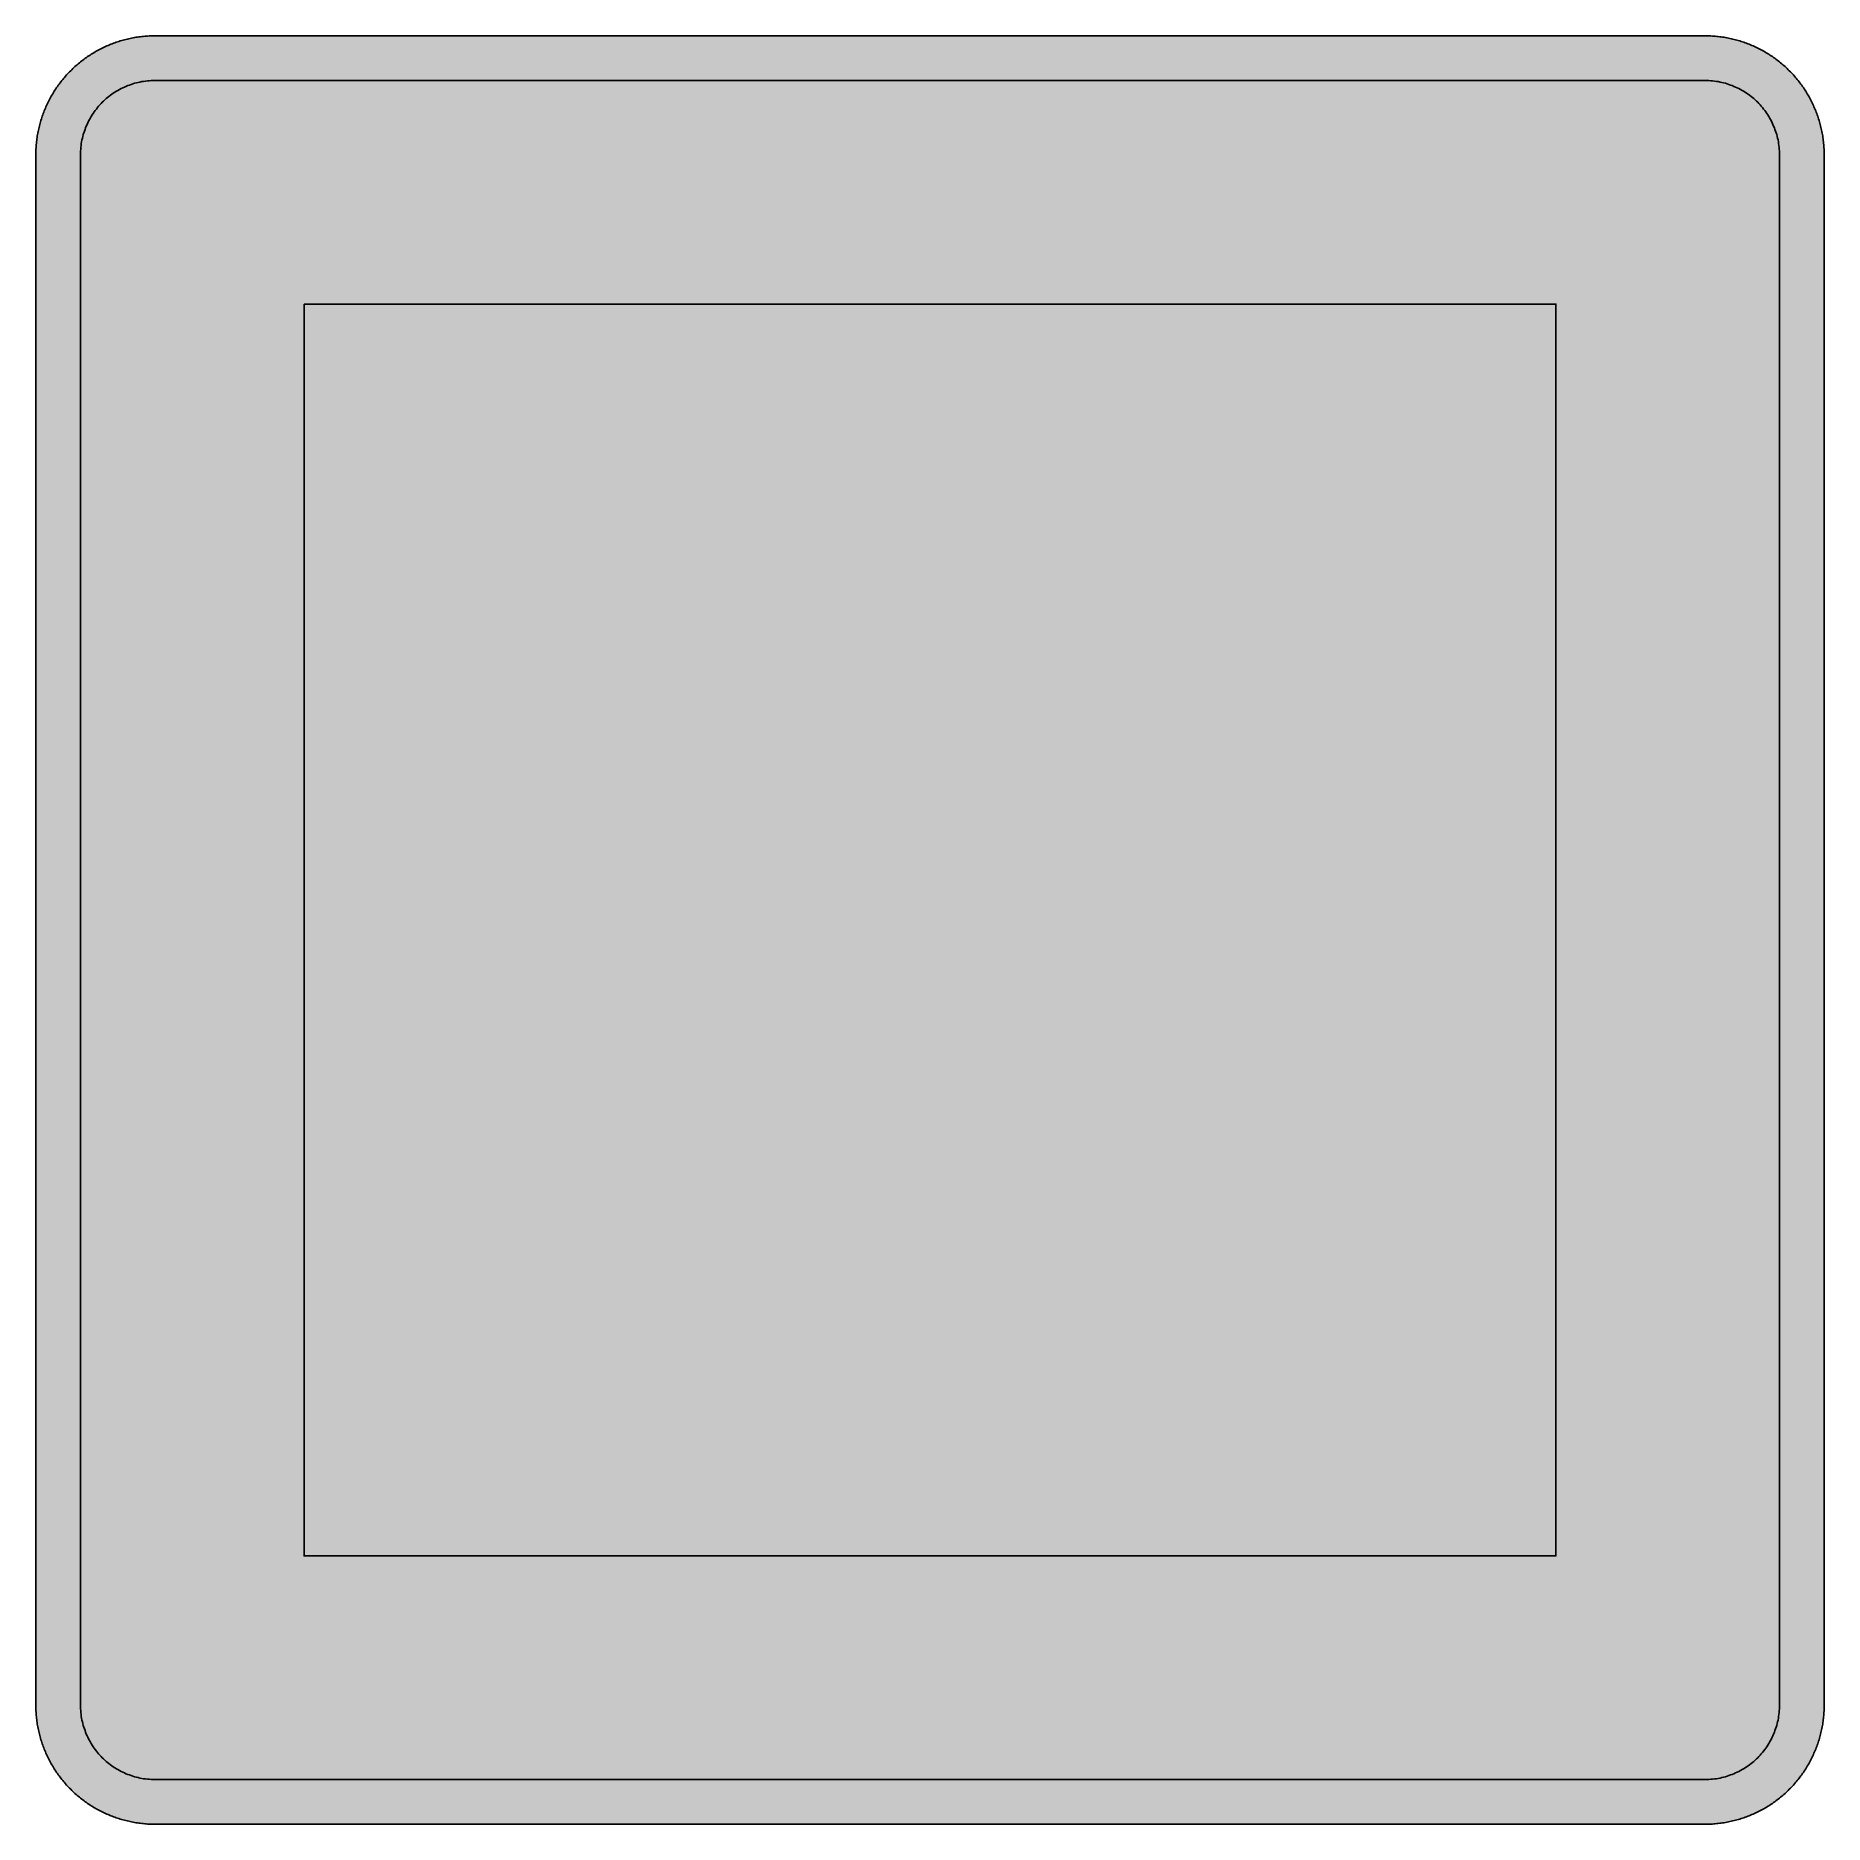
# Model space of a CAD drawing. Header units: millimetres. Extents: x 0 to 212, y 0 to 212.
import ezdxf

# ---------------------------------------------------------------- set-up
doc = ezdxf.new("R2010")
doc.units = ezdxf.units.MM

msp = doc.modelspace()

# ---------------------------------------------------------------- hatches: boundary and pattern name
for color, points in [(254, [(14.1633, 0.0536), (13.9878, 0.0533), (13.8125, 0.0559), (13.6373, 0.061), (13.462, 0.0686), (13.2893, 0.0787), (13.114, 0.0914), (12.9413, 0.1041), (12.7686, 0.1219), (12.5959, 0.1397), (12.4231, 0.16), (12.2504, 0.1829), (12.0777, 0.2057), (11.9075, 0.2337), (11.7373, 0.2616), (11.5672, 0.2921), (11.397, 0.3251), (11.2268, 0.3607), (11.0592, 0.3988), (10.8915, 0.4369), (10.7239, 0.4775), (10.5562, 0.5207), (10.3886, 0.5664), (10.2235, 0.6121), (10.0584, 0.6629), (9.8933, 0.7137), (9.7307, 0.7671), (9.5682, 0.8204), (9.4056, 0.8788), (9.2431, 0.9373), (9.083, 0.9982), (8.923, 1.0617), (8.763, 1.1252), (8.6055, 1.1938), (8.4455, 1.2624), (8.2906, 1.331), (8.1331, 1.4046), (7.9781, 1.4783), (7.8232, 1.5545), (7.6708, 1.6332), (7.5184, 1.7145), (7.366, 1.7958), (7.2161, 1.8796), (7.0663, 1.966), (6.919, 2.0523), (6.7716, 2.1438), (6.6243, 2.2352), (6.4795, 2.3266), (6.3348, 2.4232), (6.19, 2.5197), (6.0477, 2.6187), (5.908, 2.7178), (5.7683, 2.8194), (5.6286, 2.9235), (5.4915, 3.0302), (5.3543, 3.1369), (5.2197, 3.2461), (5.0851, 3.3579), (4.953, 3.4722), (4.8209, 3.5865), (4.6914, 3.7033), (4.5644, 3.8202), (4.4348, 3.9395), (4.3104, 4.0615), (4.1859, 4.1859), (4.0615, 4.3104), (3.9395, 4.4348), (3.8202, 4.5618), (3.7033, 4.6914), (3.5865, 4.8209), (3.4722, 4.953), (3.3579, 5.0851), (3.2487, 5.2197), (3.1369, 5.3543), (3.0302, 5.4915), (2.9235, 5.6286), (2.8194, 5.7683), (2.7178, 5.908), (2.6187, 6.0477), (2.5197, 6.19), (2.4232, 6.3348), (2.3266, 6.477), (2.2352, 6.6243), (2.1438, 6.7691), (2.0523, 6.9164), (1.966, 7.0663), (1.8796, 7.2161), (1.7958, 7.366), (1.7145, 7.5184), (1.6332, 7.6708), (1.5545, 7.8232), (1.4783, 7.9781), (1.4046, 8.1331), (1.331, 8.2906), (1.2598, 8.4455), (1.1913, 8.603), (1.1252, 8.763), (1.0592, 8.923), (0.9982, 9.083), (0.9373, 9.2431), (0.8763, 9.4056), (0.8204, 9.5682), (0.7645, 9.7307), (0.7112, 9.8933), (0.6604, 10.0584), (0.6121, 10.2235), (0.5639, 10.3911), (0.5207, 10.5562), (0.4775, 10.7239), (0.4343, 10.8915), (0.3962, 11.0592), (0.3607, 11.2268), (0.3251, 11.397), (0.2921, 11.5672), (0.2616, 11.7373), (0.2311, 11.9075), (0.2057, 12.0802), (0.1803, 12.2504), (0.1575, 12.4231), (0.1372, 12.5959), (0.1194, 12.7686), (0.1041, 12.9413), (0.0889, 13.1166), (0.0787, 13.2893), (0.0686, 13.4645), (0.061, 13.6373), (0.0559, 13.8125), (0.0508, 13.9878), (0.0508, 14.163), (0.0522, 197.6092), (0.0508, 197.7822), (0.0559, 197.9574), (0.061, 198.1327), (0.0686, 198.308), (0.0787, 198.4807), (0.0889, 198.6559), (0.1041, 198.8287), (0.1194, 199.0014), (0.1372, 199.1741), (0.1575, 199.3468), (0.1803, 199.5195), (0.2057, 199.6923), (0.2311, 199.8624), (0.2616, 200.0326), (0.2921, 200.2028), (0.3251, 200.373), (0.3607, 200.5432), (0.3962, 200.7108), (0.4343, 200.8784), (0.4775, 201.0461), (0.5207, 201.2137), (0.5639, 201.3814), (0.6121, 201.5465), (0.6604, 201.7116), (0.7112, 201.8767), (0.7645, 202.0392), (0.8204, 202.2018), (0.8763, 202.3643), (0.9373, 202.5269), (0.9982, 202.6869), (1.0592, 202.8469), (1.1252, 203.007), (1.1913, 203.1644), (1.2598, 203.3245), (1.331, 203.4794), (1.4046, 203.6369), (1.4783, 203.7918), (1.5545, 203.9468), (1.6332, 204.0992), (1.7145, 204.2516), (1.7958, 204.404), (1.8796, 204.5538), (1.966, 204.7037), (2.0523, 204.851), (2.1438, 204.9983), (2.2352, 205.1456), (2.3266, 205.2904), (2.4232, 205.4352), (2.5197, 205.58), (2.6187, 205.7222), (2.7178, 205.8619), (2.8194, 206.0016), (2.9235, 206.1413), (3.0302, 206.2785), (3.1369, 206.4156), (3.2487, 206.5503), (3.3579, 206.6849), (3.4722, 206.817), (3.5865, 206.949), (3.7033, 207.0786), (3.8202, 207.2056), (3.9395, 207.3351), (4.0615, 207.4596), (4.1859, 207.584), (4.3104, 207.7085), (4.4348, 207.8304), (4.5644, 207.9498), (4.6914, 208.0666), (4.8209, 208.1835), (4.953, 208.2978), (5.0851, 208.4121), (5.2197, 208.5213), (5.3543, 208.6331), (5.4915, 208.7397), (5.6286, 208.8464), (5.7683, 208.9506), (5.908, 209.0522), (6.0477, 209.1512), (6.19, 209.2503), (6.3348, 209.3468), (6.4795, 209.4433), (6.6243, 209.5348), (6.7716, 209.6262), (6.919, 209.7176), (7.0663, 209.804), (7.2161, 209.8904), (7.366, 209.9742), (7.5184, 210.0555), (7.6708, 210.1367), (7.8232, 210.2155), (7.9781, 210.2917), (8.1331, 210.3653), (8.2906, 210.439), (8.4455, 210.5101), (8.6055, 210.5787), (8.763, 210.6447), (8.923, 210.7108), (9.083, 210.7717), (9.2431, 210.8327), (9.4056, 210.8937), (9.5682, 210.9495), (9.7307, 211.0054), (9.8933, 211.0588), (10.0584, 211.1096), (10.2235, 211.1578), (10.3886, 211.2061), (10.5562, 211.2493), (10.7239, 211.2924), (10.8915, 211.3356), (11.0592, 211.3737), (11.2268, 211.4093), (11.397, 211.4448), (11.5672, 211.4779), (11.7373, 211.5083), (11.9075, 211.5388), (12.0777, 211.5642), (12.2504, 211.5896), (12.4231, 211.6125), (12.5959, 211.6328), (12.7686, 211.6506), (12.9413, 211.6658), (13.114, 211.6811), (13.2893, 211.6912), (13.462, 211.7014), (13.6373, 211.709), (13.8125, 211.7141), (13.9878, 211.7192), (14.163, 211.7192), (197.6078, 211.7203), (197.7822, 211.7192), (197.9574, 211.7141), (198.1327, 211.709), (198.3054, 211.7014), (198.4807, 211.6912), (198.6534, 211.6811), (198.8287, 211.6658), (199.0014, 211.6506), (199.1741, 211.6328), (199.3468, 211.6125), (199.5195, 211.5896), (199.6897, 211.5642), (199.8624, 211.5388), (200.0326, 211.5083), (200.2028, 211.4779), (200.373, 211.4448), (200.5432, 211.4093), (200.7108, 211.3737), (200.8784, 211.3356), (201.0461, 211.2924), (201.2137, 211.2493), (201.3788, 211.2061), (201.5465, 211.1578), (201.7116, 211.1096), (201.8767, 211.0588), (202.0392, 211.0054), (202.2018, 210.9495), (202.3643, 210.8937), (202.5269, 210.8327), (202.6869, 210.7717), (202.8469, 210.7108), (203.007, 210.6447), (203.167, 210.5787), (203.3245, 210.5101), (203.4794, 210.439), (203.6369, 210.3653), (203.7918, 210.2917), (203.9468, 210.2155), (204.0992, 210.1367), (204.2516, 210.0555), (204.404, 209.9742), (204.5538, 209.8904), (204.7037, 209.804), (204.8535, 209.7176), (205.0009, 209.6262), (205.1456, 209.5348), (205.293, 209.4433), (205.4352, 209.3468), (205.58, 209.2503), (205.7222, 209.1512), (205.8619, 209.0522), (206.0016, 208.9506), (206.1413, 208.8464), (206.2785, 208.7397), (206.4156, 208.6331), (206.5503, 208.5213), (206.6849, 208.4121), (206.817, 208.2978), (206.949, 208.1835), (207.0786, 208.0666), (207.2081, 207.9498), (207.3351, 207.8304), (207.4596, 207.7085), (207.584, 207.584), (207.7085, 207.4596), (207.8304, 207.3351), (207.9498, 207.2056), (208.0666, 207.0786), (208.1835, 206.949), (208.2978, 206.817), (208.4121, 206.6849), (208.5238, 206.5503), (208.6331, 206.4156), (208.7397, 206.2785), (208.8464, 206.1413), (208.9506, 206.0016), (209.0522, 205.8619), (209.1512, 205.7222), (209.2503, 205.58), (209.3468, 205.4352), (209.4433, 205.2904), (209.5348, 205.1456), (209.6262, 204.9983), (209.7176, 204.851), (209.804, 204.7037), (209.8904, 204.5538), (209.9742, 204.404), (210.0555, 204.2516), (210.1367, 204.0992), (210.2155, 203.9468), (210.2917, 203.7918), (210.3653, 203.6369), (210.439, 203.4794), (210.5076, 203.3245), (210.5762, 203.1644), (210.6447, 203.007), (210.7082, 202.8469), (210.7717, 202.6869), (210.8327, 202.5269), (210.8911, 202.3643), (210.9495, 202.2018), (211.0029, 202.0392), (211.0562, 201.8767), (211.107, 201.7116), (211.1578, 201.5465), (211.2035, 201.3814), (211.2493, 201.2137), (211.2924, 201.0461), (211.3331, 200.8784), (211.3712, 200.7108), (211.4093, 200.5432), (211.4448, 200.373), (211.4779, 200.2028), (211.5083, 200.0326), (211.5363, 199.8624), (211.5642, 199.6923), (211.5871, 199.5195), (211.6099, 199.3468), (211.6303, 199.1741), (211.648, 199.0014), (211.6658, 198.8287), (211.6785, 198.6559), (211.6912, 198.4807), (211.7014, 198.308), (211.709, 198.1327), (211.7141, 197.9574), (211.7166, 197.7822), (211.7166, 197.6069), (211.7189, 14.1647), (211.7166, 13.9878), (211.7141, 13.8125), (211.709, 13.6373), (211.7014, 13.4645), (211.6912, 13.2893), (211.6785, 13.1166), (211.6658, 12.9413), (211.648, 12.7686), (211.6303, 12.5959), (211.6099, 12.4231), (211.5871, 12.2504), (211.5642, 12.0802), (211.5363, 11.9075), (211.5083, 11.7373), (211.4779, 11.5672), (211.4448, 11.397), (211.4093, 11.2268), (211.3712, 11.0592), (211.3331, 10.8915), (211.2924, 10.7239), (211.2493, 10.5562), (211.2035, 10.3911), (211.1578, 10.2235), (211.107, 10.0584), (211.0562, 9.8933), (211.0029, 9.7307), (210.9495, 9.5682), (210.8911, 9.4056), (210.8327, 9.2431), (210.7717, 9.083), (210.7082, 8.923), (210.6447, 8.763), (210.5762, 8.603), (210.5076, 8.4455), (210.439, 8.2906), (210.3653, 8.1331), (210.2917, 7.9781), (210.2155, 7.8232), (210.1367, 7.6708), (210.0555, 7.5184), (209.9742, 7.366), (209.8904, 7.2161), (209.804, 7.0663), (209.7176, 6.9164), (209.6262, 6.7691), (209.5348, 6.6243), (209.4433, 6.477), (209.3468, 6.3348), (209.2503, 6.19), (209.1512, 6.0477), (209.0522, 5.908), (208.9506, 5.7683), (208.8464, 5.6286), (208.7397, 5.4915), (208.6331, 5.3543), (208.5238, 5.2197), (208.4121, 5.0851), (208.2978, 4.953), (208.1835, 4.8209), (208.0666, 4.6914), (207.9498, 4.5618), (207.8304, 4.4348), (207.7085, 4.3104), (207.584, 4.1859), (207.4596, 4.0615), (207.3351, 3.9395), (207.2081, 3.8202), (207.0786, 3.7033), (206.949, 3.5865), (206.817, 3.4722), (206.6849, 3.3579), (206.5503, 3.2461), (206.4156, 3.1369), (206.2785, 3.0302), (206.1413, 2.9235), (206.0016, 2.8194), (205.8619, 2.7178), (205.7222, 2.6187), (205.58, 2.5197), (205.4352, 2.4232), (205.293, 2.3266), (205.1456, 2.2352), (205.0009, 2.1438), (204.8535, 2.0523), (204.7037, 1.966), (204.5538, 1.8796), (204.404, 1.7958), (204.2516, 1.7145), (204.0992, 1.6332), (203.9468, 1.5545), (203.7918, 1.4783), (203.6369, 1.4046), (203.4794, 1.331), (203.3245, 1.2624), (203.167, 1.1938), (203.007, 1.1252), (202.8469, 1.0617), (202.6869, 0.9982), (202.5269, 0.9373), (202.3643, 0.8788), (202.2018, 0.8204), (202.0392, 0.7671), (201.8767, 0.7137), (201.7116, 0.6629), (201.5465, 0.6121), (201.3788, 0.5664), (201.2137, 0.5207), (201.0461, 0.4775), (200.8784, 0.4369), (200.7108, 0.3988), (200.5432, 0.3607), (200.373, 0.3251), (200.2028, 0.2921), (200.0326, 0.2616), (199.8624, 0.2337), (199.6897, 0.2057), (199.5195, 0.1829), (199.3468, 0.16), (199.1741, 0.1397), (199.0014, 0.1219), (198.8287, 0.1041), (198.6534, 0.0914), (198.4807, 0.0787), (198.3054, 0.0686), (198.1327, 0.061), (197.9574, 0.0559), (197.7822, 0.0533), (197.6069, 0.0533)]), (144, [(14.1633, 5.3453), (13.9344, 5.3467), (13.7084, 5.3543), (13.4849, 5.3696), (13.2613, 5.3899), (13.0378, 5.4153), (12.8194, 5.4458), (12.6009, 5.4813), (12.385, 5.522), (12.1717, 5.5702), (11.9583, 5.621), (11.7475, 5.6794), (11.5392, 5.7404), (11.3335, 5.8064), (11.1303, 5.8801), (10.9296, 5.9563), (10.729, 6.0376), (10.5334, 6.1239), (10.3378, 6.2128), (10.1473, 6.3094), (9.9593, 6.4084), (9.7714, 6.5126), (9.5885, 6.6218), (9.4082, 6.7335), (9.2304, 6.8504), (9.0576, 6.9698), (8.8849, 7.0968), (8.7173, 7.2238), (8.5522, 7.3584), (8.3896, 7.4955), (8.2321, 7.6352), (8.0772, 7.78), (7.9273, 7.9273), (7.7775, 8.0772), (7.6352, 8.2321), (7.493, 8.3922), (7.3558, 8.5522), (7.2238, 8.7173), (7.0942, 8.8875), (6.9698, 9.0576), (6.8504, 9.2329), (6.7335, 9.4107), (6.6192, 9.591), (6.5126, 9.7739), (6.4084, 9.9593), (6.3068, 10.1473), (6.2128, 10.3403), (6.1214, 10.5334), (6.035, 10.7315), (5.9538, 10.9296), (5.8776, 11.1303), (5.8064, 11.3335), (5.7404, 11.5418), (5.6769, 11.75), (5.621, 11.9583), (5.5677, 12.1717), (5.522, 12.385), (5.4813, 12.6009), (5.4432, 12.8194), (5.4127, 13.0404), (5.3873, 13.2613), (5.3696, 13.4849), (5.3543, 13.7084), (5.3467, 13.937), (5.3416, 14.163), (5.3439, 197.6092), (5.3467, 197.8355), (5.3543, 198.0616), (5.3696, 198.2851), (5.3873, 198.5086), (5.4127, 198.7321), (5.4432, 198.9506), (5.4813, 199.169), (5.522, 199.3849), (5.5677, 199.5983), (5.621, 199.8116), (5.6769, 200.0225), (5.7404, 200.2307), (5.8064, 200.4365), (5.8776, 200.6397), (5.9538, 200.8403), (6.035, 201.041), (6.1214, 201.2366), (6.2128, 201.4322), (6.3068, 201.6227), (6.4084, 201.8106), (6.5126, 201.9986), (6.6192, 202.1815), (6.7335, 202.3618), (6.8504, 202.5396), (6.9698, 202.7123), (7.0942, 202.885), (7.2238, 203.0527), (7.3558, 203.2178), (7.493, 203.3803), (7.6352, 203.5378), (7.7775, 203.6928), (7.9273, 203.8426), (8.0772, 203.9925), (8.2321, 204.1347), (8.3896, 204.277), (8.5522, 204.4141), (8.7173, 204.5462), (8.8849, 204.6757), (9.0576, 204.8002), (9.2304, 204.9196), (9.4082, 205.0364), (9.5885, 205.1507), (9.7714, 205.2574), (9.9593, 205.3615), (10.1473, 205.4631), (10.3378, 205.5571), (10.5334, 205.6486), (10.729, 205.7349), (10.9296, 205.8162), (11.1303, 205.8924), (11.3335, 205.9635), (11.5392, 206.0296), (11.7475, 206.0931), (11.9583, 206.1489), (12.1717, 206.2023), (12.385, 206.248), (12.6009, 206.2886), (12.8194, 206.3267), (13.0378, 206.3572), (13.2613, 206.3826), (13.4849, 206.4004), (13.7084, 206.4156), (13.9344, 206.4233), (14.163, 206.4283), (197.6078, 206.4286), (197.833, 206.4233), (198.0616, 206.4156), (198.2851, 206.4004), (198.5086, 206.3826), (198.7296, 206.3572), (198.9506, 206.3267), (199.169, 206.2886), (199.3849, 206.248), (199.5983, 206.2023), (199.8116, 206.1489), (200.0199, 206.0931), (200.2282, 206.0296), (200.4365, 205.9635), (200.6397, 205.8924), (200.8403, 205.8162), (201.0385, 205.7349), (201.2366, 205.6486), (201.4296, 205.5571), (201.6227, 205.4631), (201.8106, 205.3615), (201.996, 205.2574), (202.1789, 205.1507), (202.3593, 205.0364), (202.5371, 204.9196), (202.7123, 204.8002), (202.8825, 204.6757), (203.0527, 204.5462), (203.2178, 204.4141), (203.3778, 204.277), (203.5378, 204.1347), (203.6928, 203.9925), (203.8426, 203.8426), (203.9899, 203.6928), (204.1347, 203.5378), (204.2744, 203.3803), (204.4116, 203.2178), (204.5462, 203.0527), (204.6732, 202.885), (204.8002, 202.7123), (204.9196, 202.5396), (205.0364, 202.3618), (205.1482, 202.1815), (205.2574, 201.9986), (205.3615, 201.8106), (205.4606, 201.6227), (205.5571, 201.4322), (205.646, 201.2366), (205.7324, 201.041), (205.8137, 200.8403), (205.8899, 200.6397), (205.9635, 200.4365), (206.0296, 200.2307), (206.0905, 200.0225), (206.1489, 199.8116), (206.1997, 199.5983), (206.248, 199.3849), (206.2886, 199.169), (206.3242, 198.9506), (206.3547, 198.7321), (206.3801, 198.5086), (206.4004, 198.2851), (206.4156, 198.0616), (206.4233, 197.8355), (206.4258, 197.6069), (206.4272, 14.1647), (206.4233, 13.937), (206.4156, 13.7084), (206.4004, 13.4849), (206.3801, 13.2613), (206.3547, 13.0404), (206.3242, 12.8194), (206.2886, 12.6009), (206.248, 12.385), (206.1997, 12.1717), (206.1489, 11.9583), (206.0905, 11.75), (206.0296, 11.5418), (205.9635, 11.3335), (205.8899, 11.1303), (205.8137, 10.9296), (205.7324, 10.7315), (205.646, 10.5334), (205.5571, 10.3403), (205.4606, 10.1473), (205.3615, 9.9593), (205.2574, 9.7739), (205.1482, 9.591), (205.0364, 9.4107), (204.9196, 9.2329), (204.8002, 9.0576), (204.6732, 8.8875), (204.5462, 8.7173), (204.4116, 8.5522), (204.2744, 8.3922), (204.1347, 8.2321), (203.9899, 8.0772), (203.8426, 7.9273), (203.6928, 7.78), (203.5378, 7.6352), (203.3778, 7.4955), (203.2178, 7.3584), (203.0527, 7.2238), (202.8825, 7.0968), (202.7123, 6.9698), (202.5371, 6.8504), (202.3593, 6.7335), (202.1789, 6.6218), (201.996, 6.5126), (201.8106, 6.4084), (201.6227, 6.3094), (201.4296, 6.2128), (201.2366, 6.1239), (201.0385, 6.0376), (200.8403, 5.9563), (200.6397, 5.8801), (200.4365, 5.8064), (200.2282, 5.7404), (200.0199, 5.6794), (199.8116, 5.621), (199.5983, 5.5702), (199.3849, 5.522), (199.169, 5.4813), (198.9506, 5.4458), (198.7296, 5.4153), (198.5086, 5.3899), (198.2851, 5.3696), (198.0616, 5.3543), (197.833, 5.3467), (197.6069, 5.3442)]), (254, [(31.8022, 179.9703), (179.9689, 179.9703), (179.9689, 31.8036), (31.8022, 31.8036)])]:
    msp.add_hatch(color=color).paths.add_polyline_path(points)
h = msp.add_hatch(color=59)
h.paths.add_polyline_path([(129.9062, 118.4448), (129.9062, 113.3655), (133.7165, 113.3655), (133.7165, 85.4258), (139.9399, 85.4258), (139.9399, 118.4448)])
edge = h.paths.add_edge_path(flags=16)
edge.add_line((132.5107, 128.8588), (132.5118, 128.7424))
edge.add_line((132.5118, 128.7424), (132.5143, 128.6281))
edge.add_line((132.5143, 128.6281), (132.522, 128.5138))
edge.add_line((132.522, 128.5138), (132.5296, 128.4021))
edge.add_line((132.5296, 128.4021), (132.5423, 128.2903))
edge.add_line((132.5423, 128.2903), (132.5575, 128.1786))
edge.add_line((132.5575, 128.1786), (132.5728, 128.0693))
edge.add_line((132.5728, 128.0693), (132.5931, 127.9601))
edge.add_line((132.5931, 127.9601), (132.6159, 127.8534))
edge.add_line((132.6159, 127.8534), (132.6388, 127.7468))
edge.add_line((132.6388, 127.7468), (132.6667, 127.6426))
edge.add_line((132.6667, 127.6426), (132.6947, 127.5385))
edge.add_line((132.6947, 127.5385), (132.7277, 127.4369))
edge.add_line((132.7277, 127.4369), (132.7607, 127.3353))
edge.add_line((132.7607, 127.3353), (132.7963, 127.2362))
edge.add_line((132.7963, 127.2362), (132.8369, 127.1372))
edge.add_line((132.8369, 127.1372), (132.8776, 127.0406))
edge.add_line((132.8776, 127.0406), (132.9207, 126.9467))
edge.add_line((132.9207, 126.9467), (132.9639, 126.8527))
edge.add_line((132.9639, 126.8527), (133.0122, 126.7587))
edge.add_line((133.0122, 126.7587), (133.0604, 126.6673))
edge.add_line((133.0604, 126.6673), (133.1138, 126.5784))
edge.add_line((133.1138, 126.5784), (133.1671, 126.4895))
edge.add_line((133.1671, 126.4895), (133.223, 126.4031))
edge.add_line((133.223, 126.4031), (133.2814, 126.3193))
edge.add_line((133.2814, 126.3193), (133.3398, 126.2355))
edge.add_line((133.3398, 126.2355), (133.4008, 126.1542))
edge.add_line((133.4008, 126.1542), (133.4668, 126.0729))
edge.add_line((133.4668, 126.0729), (133.5303, 125.9942))
edge.add_line((133.5303, 125.9942), (133.5989, 125.918))
edge.add_line((133.5989, 125.918), (133.6675, 125.8443))
edge.add_line((133.6675, 125.8443), (133.7386, 125.7706))
edge.add_line((133.7386, 125.7706), (133.8123, 125.6995))
edge.add_line((133.8123, 125.6995), (133.8885, 125.6284))
edge.add_line((133.8885, 125.6284), (133.9647, 125.5624))
edge.add_line((133.9647, 125.5624), (134.0434, 125.4963))
edge.add_line((134.0434, 125.4963), (134.1222, 125.4328))
edge.add_line((134.1222, 125.4328), (134.2034, 125.3719))
edge.add_line((134.2034, 125.3719), (134.2873, 125.3109))
edge.add_line((134.2873, 125.3109), (134.3736, 125.2525))
edge.add_line((134.3736, 125.2525), (134.46, 125.1966))
edge.add_line((134.46, 125.1966), (134.5463, 125.1433))
edge.add_line((134.5463, 125.1433), (134.6378, 125.0925))
edge.add_line((134.6378, 125.0925), (134.7292, 125.0417))
edge.add_line((134.7292, 125.0417), (134.8207, 124.9959))
edge.add_line((134.8207, 124.9959), (134.9146, 124.9502))
edge.add_line((134.9146, 124.9502), (135.0112, 124.907))
edge.add_line((135.0112, 124.907), (135.1077, 124.8664))
edge.add_line((135.1077, 124.8664), (135.2067, 124.8283))
edge.add_line((135.2067, 124.8283), (135.3058, 124.7927))
edge.add_line((135.3058, 124.7927), (135.4074, 124.7572))
edge.add_line((135.4074, 124.7572), (135.509, 124.7267))
edge.add_line((135.509, 124.7267), (135.6131, 124.6962))
edge.add_line((135.6131, 124.6962), (135.7173, 124.6708))
edge.add_line((135.7173, 124.6708), (135.824, 124.6454))
edge.add_line((135.824, 124.6454), (135.9306, 124.6226))
edge.add_line((135.9306, 124.6226), (136.0399, 124.6048))
edge.add_line((136.0399, 124.6048), (136.1491, 124.587))
edge.add_line((136.1491, 124.587), (136.2583, 124.5718))
edge.add_line((136.2583, 124.5718), (136.3701, 124.5616))
edge.add_line((136.3701, 124.5616), (136.4818, 124.5514))
edge.add_line((136.4818, 124.5514), (136.5961, 124.5464))
edge.add_line((136.5961, 124.5464), (136.7104, 124.5413))
edge.add_line((136.7104, 124.5413), (136.8273, 124.5387))
edge.add_line((136.8273, 124.5387), (136.9416, 124.5413))
edge.add_line((136.9416, 124.5413), (137.0559, 124.5464))
edge.add_line((137.0559, 124.5464), (137.1702, 124.5514))
edge.add_line((137.1702, 124.5514), (137.2845, 124.5616))
edge.add_line((137.2845, 124.5616), (137.3962, 124.5718))
edge.add_line((137.3962, 124.5718), (137.5054, 124.587))
edge.add_line((137.5054, 124.587), (137.6147, 124.6048))
edge.add_line((137.6147, 124.6048), (137.7239, 124.6226))
edge.add_line((137.7239, 124.6226), (137.8306, 124.6454))
edge.add_line((137.8306, 124.6454), (137.9372, 124.6708))
edge.add_line((137.9372, 124.6708), (138.0414, 124.6962))
edge.add_line((138.0414, 124.6962), (138.1455, 124.7267))
edge.add_line((138.1455, 124.7267), (138.2471, 124.7572))
edge.add_line((138.2471, 124.7572), (138.3487, 124.7927))
edge.add_line((138.3487, 124.7927), (138.4478, 124.8283))
edge.add_line((138.4478, 124.8283), (138.5468, 124.8664))
edge.add_line((138.5468, 124.8664), (138.6434, 124.907))
edge.add_line((138.6434, 124.907), (138.7399, 124.9502))
edge.add_line((138.7399, 124.9502), (138.8339, 124.9959))
edge.add_line((138.8339, 124.9959), (138.9253, 125.0417))
edge.add_line((138.9253, 125.0417), (139.0167, 125.0925))
edge.add_line((139.0167, 125.0925), (139.1056, 125.1433))
edge.add_line((139.1056, 125.1433), (139.1945, 125.1966))
edge.add_line((139.1945, 125.1966), (139.2809, 125.2525))
edge.add_line((139.2809, 125.2525), (139.3673, 125.3109))
edge.add_line((139.3673, 125.3109), (139.4511, 125.3719))
edge.add_line((139.4511, 125.3719), (139.5324, 125.4328))
edge.add_line((139.5324, 125.4328), (139.6111, 125.4963))
edge.add_line((139.6111, 125.4963), (139.6898, 125.5624))
edge.add_line((139.6898, 125.5624), (139.766, 125.6284))
edge.add_line((139.766, 125.6284), (139.8422, 125.6995))
edge.add_line((139.8422, 125.6995), (139.9159, 125.7706))
edge.add_line((139.9159, 125.7706), (139.987, 125.8443))
edge.add_line((139.987, 125.8443), (140.0556, 125.918))
edge.add_line((140.0556, 125.918), (140.1242, 125.9942))
edge.add_line((140.1242, 125.9942), (140.1902, 126.0729))
edge.add_line((140.1902, 126.0729), (140.2537, 126.1542))
edge.add_line((140.2537, 126.1542), (140.3147, 126.2355))
edge.add_line((140.3147, 126.2355), (140.3756, 126.3193))
edge.add_line((140.3756, 126.3193), (140.4315, 126.4031))
edge.add_line((140.4315, 126.4031), (140.4874, 126.4895))
edge.add_line((140.4874, 126.4895), (140.5407, 126.5784))
edge.add_line((140.5407, 126.5784), (140.5941, 126.6673))
edge.add_line((140.5941, 126.6673), (140.6423, 126.7587))
edge.add_line((140.6423, 126.7587), (140.6906, 126.8527))
edge.add_line((140.6906, 126.8527), (140.7363, 126.9467))
edge.add_line((140.7363, 126.9467), (140.7795, 127.0406))
edge.add_line((140.7795, 127.0406), (140.8201, 127.1372))
edge.add_line((140.8201, 127.1372), (140.8582, 127.2362))
edge.add_line((140.8582, 127.2362), (140.8938, 127.3353))
edge.add_line((140.8938, 127.3353), (140.9268, 127.4369))
edge.add_line((140.9268, 127.4369), (140.9598, 127.5385))
edge.add_line((140.9598, 127.5385), (140.9878, 127.6426))
edge.add_line((140.9878, 127.6426), (141.0157, 127.7468))
edge.add_line((141.0157, 127.7468), (141.0411, 127.8534))
edge.add_line((141.0411, 127.8534), (141.0614, 127.9601))
edge.add_line((141.0614, 127.9601), (141.0818, 128.0693))
edge.add_line((141.0818, 128.0693), (141.097, 128.1786))
edge.add_line((141.097, 128.1786), (141.1122, 128.2903))
edge.add_line((141.1122, 128.2903), (141.1249, 128.4021))
edge.add_line((141.1249, 128.4021), (141.1326, 128.5138))
edge.add_line((141.1326, 128.5138), (141.1402, 128.6281))
edge.add_line((141.1402, 128.6281), (141.1453, 128.7424))
edge.add_line((141.1453, 128.7424), (141.1453, 128.8567))
edge.add_line((141.1453, 128.8567), (141.1453, 128.9736))
edge.add_line((141.1453, 128.9736), (141.1402, 129.0879))
edge.add_line((141.1402, 129.0879), (141.1326, 129.2022))
edge.add_line((141.1326, 129.2022), (141.1249, 129.3139))
edge.add_line((141.1249, 129.3139), (141.1122, 129.4257))
edge.add_line((141.1122, 129.4257), (141.097, 129.5375))
edge.add_line((141.097, 129.5375), (141.0818, 129.6467))
edge.add_line((141.0818, 129.6467), (141.0614, 129.7534))
edge.add_line((141.0614, 129.7534), (141.0411, 129.8626))
edge.add_line((141.0411, 129.8626), (141.0157, 129.9667))
edge.add_line((141.0157, 129.9667), (140.9878, 130.0734))
edge.add_line((140.9878, 130.0734), (140.9598, 130.175))
edge.add_line((140.9598, 130.175), (140.9268, 130.2791))
edge.add_line((140.9268, 130.2791), (140.8938, 130.3782))
edge.add_line((140.8938, 130.3782), (140.8582, 130.4798))
edge.add_line((140.8582, 130.4798), (140.8201, 130.5763))
edge.add_line((140.8201, 130.5763), (140.7795, 130.6754))
edge.add_line((140.7795, 130.6754), (140.7363, 130.7694))
edge.add_line((140.7363, 130.7694), (140.6906, 130.8633))
edge.add_line((140.6906, 130.8633), (140.6423, 130.9573))
edge.add_line((140.6423, 130.9573), (140.5941, 131.0488))
edge.add_line((140.5941, 131.0488), (140.5407, 131.1377))
edge.add_line((140.5407, 131.1377), (140.4874, 131.2266))
edge.add_line((140.4874, 131.2266), (140.4315, 131.3129))
edge.add_line((140.4315, 131.3129), (140.3756, 131.3967))
edge.add_line((140.3756, 131.3967), (140.3147, 131.4806))
edge.add_line((140.3147, 131.4806), (140.2537, 131.5618))
edge.add_line((140.2537, 131.5618), (140.1902, 131.6431))
edge.add_line((140.1902, 131.6431), (140.1242, 131.7219))
edge.add_line((140.1242, 131.7219), (140.0556, 131.7981))
edge.add_line((140.0556, 131.7981), (139.987, 131.8717))
edge.add_line((139.987, 131.8717), (139.9159, 131.9454))
edge.add_line((139.9159, 131.9454), (139.8422, 132.0165))
edge.add_line((139.8422, 132.0165), (139.766, 132.0876))
edge.add_line((139.766, 132.0876), (139.6898, 132.1537))
edge.add_line((139.6898, 132.1537), (139.6111, 132.2197))
edge.add_line((139.6111, 132.2197), (139.5324, 132.2832))
edge.add_line((139.5324, 132.2832), (139.4511, 132.3442))
edge.add_line((139.4511, 132.3442), (139.3673, 132.4051))
edge.add_line((139.3673, 132.4051), (139.2809, 132.4635))
edge.add_line((139.2809, 132.4635), (139.1945, 132.5194))
edge.add_line((139.1945, 132.5194), (139.1056, 132.5728))
edge.add_line((139.1056, 132.5728), (139.0167, 132.6236))
edge.add_line((139.0167, 132.6236), (138.9253, 132.6744))
edge.add_line((138.9253, 132.6744), (138.8339, 132.7201))
edge.add_line((138.8339, 132.7201), (138.7399, 132.7658))
edge.add_line((138.7399, 132.7658), (138.6434, 132.809))
edge.add_line((138.6434, 132.809), (138.5468, 132.8496))
edge.add_line((138.5468, 132.8496), (138.4478, 132.8877))
edge.add_line((138.4478, 132.8877), (138.3487, 132.9233))
edge.add_line((138.3487, 132.9233), (138.2471, 132.9588))
edge.add_line((138.2471, 132.9588), (138.1455, 132.9893))
edge.add_line((138.1455, 132.9893), (138.0414, 133.0198))
edge.add_line((138.0414, 133.0198), (137.9372, 133.0452))
edge.add_line((137.9372, 133.0452), (137.8306, 133.0706))
edge.add_line((137.8306, 133.0706), (137.7239, 133.0935))
edge.add_line((137.7239, 133.0935), (137.6147, 133.1112))
edge.add_line((137.6147, 133.1112), (137.5054, 133.129))
edge.add_line((137.5054, 133.129), (137.3962, 133.1443))
edge.add_line((137.3962, 133.1443), (137.2845, 133.1544))
edge.add_line((137.2845, 133.1544), (137.1702, 133.1646))
edge.add_line((137.1702, 133.1646), (137.0559, 133.1697))
edge.add_line((137.0559, 133.1697), (136.9416, 133.1747))
edge.add_line((136.9416, 133.1747), (136.8273, 133.1773))
edge.add_line((136.8273, 133.1773), (136.7104, 133.1747))
edge.add_line((136.7104, 133.1747), (136.5961, 133.1697))
edge.add_line((136.5961, 133.1697), (136.4818, 133.1646))
edge.add_line((136.4818, 133.1646), (136.3701, 133.1544))
edge.add_line((136.3701, 133.1544), (136.2583, 133.1443))
edge.add_line((136.2583, 133.1443), (136.1491, 133.129))
edge.add_line((136.1491, 133.129), (136.0399, 133.1112))
edge.add_line((136.0399, 133.1112), (135.9306, 133.0935))
edge.add_line((135.9306, 133.0935), (135.824, 133.0706))
edge.add_line((135.824, 133.0706), (135.7173, 133.0452))
edge.add_line((135.7173, 133.0452), (135.6131, 133.0198))
edge.add_line((135.6131, 133.0198), (135.509, 132.9893))
edge.add_line((135.509, 132.9893), (135.4074, 132.9588))
edge.add_line((135.4074, 132.9588), (135.3058, 132.9233))
edge.add_line((135.3058, 132.9233), (135.2067, 132.8877))
edge.add_line((135.2067, 132.8877), (135.1077, 132.8496))
edge.add_line((135.1077, 132.8496), (135.0112, 132.809))
edge.add_line((135.0112, 132.809), (134.9146, 132.7658))
edge.add_line((134.9146, 132.7658), (134.8207, 132.7201))
edge.add_line((134.8207, 132.7201), (134.7292, 132.6744))
edge.add_line((134.7292, 132.6744), (134.6378, 132.6236))
edge.add_line((134.6378, 132.6236), (134.5463, 132.5728))
edge.add_line((134.5463, 132.5728), (134.46, 132.5194))
edge.add_line((134.46, 132.5194), (134.3736, 132.4635))
edge.add_line((134.3736, 132.4635), (134.2873, 132.4051))
edge.add_line((134.2873, 132.4051), (134.2034, 132.3442))
edge.add_line((134.2034, 132.3442), (134.1222, 132.2832))
edge.add_line((134.1222, 132.2832), (134.0434, 132.2197))
edge.add_line((134.0434, 132.2197), (133.9647, 132.1537))
edge.add_line((133.9647, 132.1537), (133.8885, 132.0876))
edge.add_line((133.8885, 132.0876), (133.8123, 132.0165))
edge.add_line((133.8123, 132.0165), (133.7386, 131.9454))
edge.add_line((133.7386, 131.9454), (133.6675, 131.8717))
edge.add_line((133.6675, 131.8717), (133.5989, 131.7981))
edge.add_line((133.5989, 131.7981), (133.5303, 131.7219))
edge.add_line((133.5303, 131.7219), (133.4668, 131.6431))
edge.add_line((133.4668, 131.6431), (133.4008, 131.5618))
edge.add_line((133.4008, 131.5618), (133.3398, 131.4806))
edge.add_line((133.3398, 131.4806), (133.2814, 131.3967))
edge.add_line((133.2814, 131.3967), (133.223, 131.3129))
edge.add_line((133.223, 131.3129), (133.1671, 131.2266))
edge.add_line((133.1671, 131.2266), (133.1138, 131.1377))
edge.add_line((133.1138, 131.1377), (133.0604, 131.0488))
edge.add_line((133.0604, 131.0488), (133.0122, 130.9573))
edge.add_line((133.0122, 130.9573), (132.9639, 130.8633))
edge.add_line((132.9639, 130.8633), (132.9207, 130.7694))
edge.add_line((132.9207, 130.7694), (132.8776, 130.6754))
edge.add_line((132.8776, 130.6754), (132.8369, 130.5763))
edge.add_line((132.8369, 130.5763), (132.7963, 130.4798))
edge.add_line((132.7963, 130.4798), (132.7607, 130.3782))
edge.add_line((132.7607, 130.3782), (132.7277, 130.2791))
edge.add_line((132.7277, 130.2791), (132.6947, 130.175))
edge.add_line((132.6947, 130.175), (132.6667, 130.0734))
edge.add_line((132.6667, 130.0734), (132.6388, 129.9667))
edge.add_line((132.6388, 129.9667), (132.6159, 129.8626))
edge.add_line((132.6159, 129.8626), (132.5931, 129.7534))
edge.add_line((132.5931, 129.7534), (132.5728, 129.6467))
edge.add_line((132.5728, 129.6467), (132.5575, 129.5375))
edge.add_line((132.5575, 129.5375), (132.5423, 129.4257))
edge.add_line((132.5423, 129.4257), (132.5296, 129.3139))
edge.add_line((132.5296, 129.3139), (132.522, 129.2022))
edge.add_line((132.522, 129.2022), (132.5143, 129.0879))
edge.add_line((132.5143, 129.0879), (132.5118, 128.9736))
edge.add_line((132.5118, 128.9736), (132.5093, 128.8567))
h = msp.add_hatch(color=59)
edge = h.paths.add_edge_path()
edge.add_line((68.1852, 116.9843), (68.1812, 117.414))
edge.add_line((68.1812, 117.414), (68.1711, 117.8357))
edge.add_line((68.1711, 117.8357), (68.1533, 118.2497))
edge.add_line((68.1533, 118.2497), (68.1304, 118.6561))
edge.add_line((68.1304, 118.6561), (68.0999, 119.0523))
edge.add_line((68.0999, 119.0523), (68.0644, 119.4435))
edge.add_line((68.0644, 119.4435), (68.0212, 119.8245))
edge.add_line((68.0212, 119.8245), (67.9704, 120.1979))
edge.add_line((67.9704, 120.1979), (67.9145, 120.5636))
edge.add_line((67.9145, 120.5636), (67.851, 120.9218))
edge.add_line((67.851, 120.9218), (67.7799, 121.2723))
edge.add_line((67.7799, 121.2723), (67.7037, 121.6152))
edge.add_line((67.7037, 121.6152), (67.6224, 121.9505))
edge.add_line((67.6224, 121.9505), (67.5335, 122.2781))
edge.add_line((67.5335, 122.2781), (67.437, 122.5956))
edge.add_line((67.437, 122.5956), (67.3329, 122.9081))
edge.add_line((67.3329, 122.9081), (67.2236, 123.2129))
edge.add_line((67.2236, 123.2129), (67.1093, 123.51))
edge.add_line((67.1093, 123.51), (66.9874, 123.7996))
edge.add_line((66.9874, 123.7996), (66.8579, 124.0815))
edge.add_line((66.8579, 124.0815), (66.7233, 124.3559))
edge.add_line((66.7233, 124.3559), (66.581, 124.6226))
edge.add_line((66.581, 124.6226), (66.4337, 124.8842))
edge.add_line((66.4337, 124.8842), (66.2788, 125.1356))
edge.add_line((66.2788, 125.1356), (66.1162, 125.382))
edge.add_line((66.1162, 125.382), (65.9511, 125.6208))
edge.add_line((65.9511, 125.6208), (65.7758, 125.8519))
edge.add_line((65.7758, 125.8519), (65.5955, 126.078))
edge.add_line((65.5955, 126.078), (65.4101, 126.2939))
edge.add_line((65.4101, 126.2939), (65.217, 126.5047))
edge.add_line((65.217, 126.5047), (65.0164, 126.7079))
edge.add_line((65.0164, 126.7079), (64.8106, 126.906))
edge.add_line((64.8106, 126.906), (64.5973, 127.0965))
edge.add_line((64.5973, 127.0965), (64.3788, 127.2794))
edge.add_line((64.3788, 127.2794), (64.1553, 127.4547))
edge.add_line((64.1553, 127.4547), (63.9242, 127.6248))
edge.add_line((63.9242, 127.6248), (63.6854, 127.7899))
edge.add_line((63.6854, 127.7899), (63.4416, 127.9449))
edge.add_line((63.4416, 127.9449), (63.1901, 128.0973))
edge.add_line((63.1901, 128.0973), (62.9336, 128.2395))
edge.add_line((62.9336, 128.2395), (62.672, 128.3767))
edge.add_line((62.672, 128.3767), (62.4027, 128.5088))
edge.add_line((62.4027, 128.5088), (62.1259, 128.6332))
edge.add_line((62.1259, 128.6332), (61.8465, 128.7526))
edge.add_line((61.8465, 128.7526), (61.5569, 128.8644))
edge.add_line((61.5569, 128.8644), (61.2623, 128.971))
edge.add_line((61.2623, 128.971), (60.9625, 129.0701))
edge.add_line((60.9625, 129.0701), (60.6552, 129.1641))
edge.add_line((60.6552, 129.1641), (60.3428, 129.253))
edge.add_line((60.3428, 129.253), (60.0253, 129.3343))
edge.add_line((60.0253, 129.3343), (59.6976, 129.4105))
edge.add_line((59.6976, 129.4105), (59.3674, 129.479))
edge.add_line((59.3674, 129.479), (59.0296, 129.5425))
edge.add_line((59.0296, 129.5425), (58.6867, 129.601))
edge.add_line((58.6867, 129.601), (58.3362, 129.6543))
edge.add_line((58.3362, 129.6543), (57.9806, 129.7))
edge.add_line((57.9806, 129.7), (57.6174, 129.7432))
edge.add_line((57.6174, 129.7432), (57.2491, 129.7762))
edge.add_line((57.2491, 129.7762), (56.8757, 129.8067))
edge.add_line((56.8757, 129.8067), (56.4947, 129.8321))
edge.add_line((56.4947, 129.8321), (56.1086, 129.8499))
edge.add_line((56.1086, 129.8499), (55.7149, 129.8651))
edge.add_line((55.7149, 129.8651), (55.3161, 129.8727))
edge.add_line((55.3161, 129.8727), (54.9123, 129.8753))
edge.add_line((54.9123, 129.8753), (45.7055, 129.8758))
edge.add_line((45.7055, 129.8758), (45.7055, 85.4258))
edge.add_line((45.7055, 85.4258), (52.3102, 85.4258))
edge.add_line((52.3102, 85.4258), (52.3102, 103.3953))
edge.add_line((52.3102, 103.3953), (55.4221, 103.3953))
edge.add_line((55.4221, 103.3953), (63.1045, 85.4258))
edge.add_line((63.1045, 85.4258), (70.153, 85.4258))
edge.add_line((70.153, 85.4258), (61.6437, 104.6025))
edge.add_line((61.6437, 104.6025), (61.8084, 104.6861))
edge.add_line((61.8084, 104.6861), (61.9735, 104.775))
edge.add_line((61.9735, 104.775), (62.1386, 104.8639))
edge.add_line((62.1386, 104.8639), (62.3011, 104.9579))
edge.add_line((62.3011, 104.9579), (62.4637, 105.0544))
edge.add_line((62.4637, 105.0544), (62.6262, 105.156))
edge.add_line((62.6262, 105.156), (62.7863, 105.2576))
edge.add_line((62.7863, 105.2576), (62.9437, 105.3643))
edge.add_line((62.9437, 105.3643), (63.1012, 105.4735))
edge.add_line((63.1012, 105.4735), (63.2587, 105.5878))
edge.add_line((63.2587, 105.5878), (63.4136, 105.7021))
edge.add_line((63.4136, 105.7021), (63.566, 105.8215))
edge.add_line((63.566, 105.8215), (63.7184, 105.9434))
edge.add_line((63.7184, 105.9434), (63.8683, 106.0704))
edge.add_line((63.8683, 106.0704), (64.0182, 106.1974))
edge.add_line((64.0182, 106.1974), (64.1655, 106.3295))
edge.add_line((64.1655, 106.3295), (64.3103, 106.4666))
edge.add_line((64.3103, 106.4666), (64.455, 106.6038))
edge.add_line((64.455, 106.6038), (64.5947, 106.746))
edge.add_line((64.5947, 106.746), (64.7344, 106.8934))
edge.add_line((64.7344, 106.8934), (64.8741, 107.0407))
edge.add_line((64.8741, 107.0407), (65.0088, 107.1931))
edge.add_line((65.0088, 107.1931), (65.1434, 107.3506))
edge.add_line((65.1434, 107.3506), (65.2755, 107.508))
edge.add_line((65.2755, 107.508), (65.405, 107.6706))
edge.add_line((65.405, 107.6706), (65.532, 107.8382))
edge.add_line((65.532, 107.8382), (65.6565, 108.0084))
edge.add_line((65.6565, 108.0084), (65.7809, 108.1811))
edge.add_line((65.7809, 108.1811), (65.9003, 108.3589))
edge.add_line((65.9003, 108.3589), (66.0197, 108.5393))
edge.add_line((66.0197, 108.5393), (66.134, 108.7222))
edge.add_line((66.134, 108.7222), (66.2457, 108.9101))
edge.add_line((66.2457, 108.9101), (66.3575, 109.1032))
edge.add_line((66.3575, 109.1032), (66.4642, 109.2987))
edge.add_line((66.4642, 109.2987), (66.5709, 109.4969))
edge.add_line((66.5709, 109.4969), (66.6725, 109.7001))
edge.add_line((66.6725, 109.7001), (66.7715, 109.9058))
edge.add_line((66.7715, 109.9058), (66.868, 110.1166))
edge.add_line((66.868, 110.1166), (66.962, 110.33))
edge.add_line((66.962, 110.33), (67.0509, 110.5484))
edge.add_line((67.0509, 110.5484), (67.1398, 110.7694))
edge.add_line((67.1398, 110.7694), (67.2236, 110.9955))
edge.add_line((67.2236, 110.9955), (67.3049, 111.2266))
edge.add_line((67.3049, 111.2266), (67.3837, 111.4577))
edge.add_line((67.3837, 111.4577), (67.4573, 111.6965))
edge.add_line((67.4573, 111.6965), (67.5284, 111.9378))
edge.add_line((67.5284, 111.9378), (67.597, 112.1816))
edge.add_line((67.597, 112.1816), (67.6631, 112.4331))
edge.add_line((67.6631, 112.4331), (67.724, 112.6846))
edge.add_line((67.724, 112.6846), (67.7799, 112.9436))
edge.add_line((67.7799, 112.9436), (67.8358, 113.2053))
edge.add_line((67.8358, 113.2053), (67.884, 113.4694))
edge.add_line((67.884, 113.4694), (67.9323, 113.7387))
edge.add_line((67.9323, 113.7387), (67.9755, 114.013))
edge.add_line((67.9755, 114.013), (68.0136, 114.2924))
edge.add_line((68.0136, 114.2924), (68.0491, 114.5743))
edge.add_line((68.0491, 114.5743), (68.0796, 114.8588))
edge.add_line((68.0796, 114.8588), (68.1076, 115.1509))
edge.add_line((68.1076, 115.1509), (68.1304, 115.4455))
edge.add_line((68.1304, 115.4455), (68.1507, 115.7427))
edge.add_line((68.1507, 115.7427), (68.1634, 116.0475))
edge.add_line((68.1634, 116.0475), (68.1761, 116.3549))
edge.add_line((68.1761, 116.3549), (68.1812, 116.6673))
edge.add_line((68.1812, 116.6673), (68.1838, 116.9822))
edge = h.paths.add_edge_path(flags=16)
edge.add_line((61.4535, 116.9843), (61.4502, 116.6597))
edge.add_line((61.4502, 116.6597), (61.4451, 116.3447))
edge.add_line((61.4451, 116.3447), (61.435, 116.0374))
edge.add_line((61.435, 116.0374), (61.4223, 115.7376))
edge.add_line((61.4223, 115.7376), (61.407, 115.4455))
edge.add_line((61.407, 115.4455), (61.3867, 115.1611))
edge.add_line((61.3867, 115.1611), (61.3639, 114.8842))
edge.add_line((61.3639, 114.8842), (61.3359, 114.615))
edge.add_line((61.3359, 114.615), (61.3054, 114.3533))
edge.add_line((61.3054, 114.3533), (61.2724, 114.0968))
edge.add_line((61.2724, 114.0968), (61.2343, 113.8504))
edge.add_line((61.2343, 113.8504), (61.1962, 113.6091))
edge.add_line((61.1962, 113.6091), (61.1505, 113.3754))
edge.add_line((61.1505, 113.3754), (61.1048, 113.1494))
edge.add_line((61.1048, 113.1494), (61.054, 112.9309))
edge.add_line((61.054, 112.9309), (61.0006, 112.7176))
edge.add_line((61.0006, 112.7176), (60.9448, 112.5093))
edge.add_line((60.9448, 112.5093), (60.8863, 112.3112))
edge.add_line((60.8863, 112.3112), (60.8228, 112.1156))
edge.add_line((60.8228, 112.1156), (60.7593, 111.9302))
edge.add_line((60.7593, 111.9302), (60.6908, 111.7473))
edge.add_line((60.6908, 111.7473), (60.6196, 111.572))
edge.add_line((60.6196, 111.572), (60.546, 111.4044))
edge.add_line((60.546, 111.4044), (60.4672, 111.2418))
edge.add_line((60.4672, 111.2418), (60.3885, 111.0844))
edge.add_line((60.3885, 111.0844), (60.3047, 110.932))
edge.add_line((60.3047, 110.932), (60.2209, 110.7872))
edge.add_line((60.2209, 110.7872), (60.132, 110.6475))
edge.add_line((60.132, 110.6475), (60.0405, 110.5129))
edge.add_line((60.0405, 110.5129), (59.9491, 110.3833))
edge.add_line((59.9491, 110.3833), (59.8526, 110.2589))
edge.add_line((59.8526, 110.2589), (59.7535, 110.142))
edge.add_line((59.7535, 110.142), (59.6519, 110.0277))
edge.add_line((59.6519, 110.0277), (59.5503, 109.9185))
edge.add_line((59.5503, 109.9185), (59.4436, 109.8144))
edge.add_line((59.4436, 109.8144), (59.3344, 109.7178))
edge.add_line((59.3344, 109.7178), (59.2252, 109.6239))
edge.add_line((59.2252, 109.6239), (59.1109, 109.5324))
edge.add_line((59.1109, 109.5324), (58.9966, 109.4486))
edge.add_line((58.9966, 109.4486), (58.8797, 109.3673))
edge.add_line((58.8797, 109.3673), (58.7604, 109.2937))
edge.add_line((58.7604, 109.2937), (58.6384, 109.22))
edge.add_line((58.6384, 109.22), (58.514, 109.154))
edge.add_line((58.514, 109.154), (58.387, 109.0905))
edge.add_line((58.387, 109.0905), (58.26, 109.0295))
edge.add_line((58.26, 109.0295), (58.1304, 108.9762))
edge.add_line((58.1304, 108.9762), (57.9958, 108.9228))
edge.add_line((57.9958, 108.9228), (57.8637, 108.8746))
edge.add_line((57.8637, 108.8746), (57.7266, 108.8314))
edge.add_line((57.7266, 108.8314), (57.5894, 108.7907))
edge.add_line((57.5894, 108.7907), (57.4497, 108.7526))
edge.add_line((57.4497, 108.7526), (57.3075, 108.7196))
edge.add_line((57.3075, 108.7196), (57.1652, 108.6891))
edge.add_line((57.1652, 108.6891), (57.0205, 108.6612))
edge.add_line((57.0205, 108.6612), (56.8731, 108.6358))
edge.add_line((56.8731, 108.6358), (56.7258, 108.6155))
edge.add_line((56.7258, 108.6155), (56.576, 108.5952))
edge.add_line((56.576, 108.5952), (56.4236, 108.5799))
edge.add_line((56.4236, 108.5799), (56.2712, 108.5672))
edge.add_line((56.2712, 108.5672), (56.1162, 108.5571))
edge.add_line((56.1162, 108.5571), (55.9613, 108.5494))
edge.add_line((55.9613, 108.5494), (55.8038, 108.5418))
edge.add_line((55.8038, 108.5418), (55.6438, 108.5393))
edge.add_line((55.6438, 108.5393), (55.4838, 108.5393))
edge.add_line((55.4838, 108.5393), (52.3102, 108.5395))
edge.add_line((52.3102, 108.5395), (52.3102, 124.8583))
edge.add_line((52.3102, 124.8583), (55.4852, 124.8583))
edge.add_line((55.4852, 124.8583), (55.6412, 124.8562))
edge.add_line((55.6412, 124.8562), (55.7962, 124.8537))
edge.add_line((55.7962, 124.8537), (55.9511, 124.8486))
edge.add_line((55.9511, 124.8486), (56.1061, 124.841))
edge.add_line((56.1061, 124.841), (56.2585, 124.8308))
edge.add_line((56.2585, 124.8308), (56.4083, 124.8181))
edge.add_line((56.4083, 124.8181), (56.5582, 124.8029))
edge.add_line((56.5582, 124.8029), (56.7055, 124.7851))
edge.add_line((56.7055, 124.7851), (56.8528, 124.7648))
edge.add_line((56.8528, 124.7648), (56.9976, 124.7419))
edge.add_line((56.9976, 124.7419), (57.1424, 124.714))
edge.add_line((57.1424, 124.714), (57.2846, 124.6861))
edge.add_line((57.2846, 124.6861), (57.4243, 124.653))
edge.add_line((57.4243, 124.653), (57.564, 124.6175))
edge.add_line((57.564, 124.6175), (57.7012, 124.5794))
edge.add_line((57.7012, 124.5794), (57.8358, 124.5387))
edge.add_line((57.8358, 124.5387), (57.9704, 124.493))
edge.add_line((57.9704, 124.493), (58.1025, 124.4448))
edge.add_line((58.1025, 124.4448), (58.232, 124.3914))
edge.add_line((58.232, 124.3914), (58.359, 124.3355))
edge.add_line((58.359, 124.3355), (58.486, 124.2771))
edge.add_line((58.486, 124.2771), (58.6105, 124.2136))
edge.add_line((58.6105, 124.2136), (58.7324, 124.145))
edge.add_line((58.7324, 124.145), (58.8518, 124.0739))
edge.add_line((58.8518, 124.0739), (58.9686, 123.9977))
edge.add_line((58.9686, 123.9977), (59.0855, 123.919))
edge.add_line((59.0855, 123.919), (59.1972, 123.8352))
edge.add_line((59.1972, 123.8352), (59.309, 123.7463))
edge.add_line((59.309, 123.7463), (59.4182, 123.6548))
edge.add_line((59.4182, 123.6548), (59.5249, 123.5583))
edge.add_line((59.5249, 123.5583), (59.629, 123.4567))
edge.add_line((59.629, 123.4567), (59.7306, 123.35))
edge.add_line((59.7306, 123.35), (59.8297, 123.2383))
edge.add_line((59.8297, 123.2383), (59.9262, 123.1214))
edge.add_line((59.9262, 123.1214), (60.0202, 123.002))
edge.add_line((60.0202, 123.002), (60.1116, 122.875))
edge.add_line((60.1116, 122.875), (60.2005, 122.7455))
edge.add_line((60.2005, 122.7455), (60.2869, 122.6083))
edge.add_line((60.2869, 122.6083), (60.3707, 122.4686))
edge.add_line((60.3707, 122.4686), (60.452, 122.3213))
edge.add_line((60.452, 122.3213), (60.5282, 122.1689))
edge.add_line((60.5282, 122.1689), (60.6044, 122.0114))
edge.add_line((60.6044, 122.0114), (60.6755, 121.8489))
edge.add_line((60.6755, 121.8489), (60.7466, 121.6787))
edge.add_line((60.7466, 121.6787), (60.8127, 121.506))
edge.add_line((60.8127, 121.506), (60.8762, 121.3256))
edge.add_line((60.8762, 121.3256), (60.9346, 121.1377))
edge.add_line((60.9346, 121.1377), (60.993, 120.9472))
edge.add_line((60.993, 120.9472), (61.0464, 120.7491))
edge.add_line((61.0464, 120.7491), (61.0972, 120.5433))
edge.add_line((61.0972, 120.5433), (61.1454, 120.3325))
edge.add_line((61.1454, 120.3325), (61.1886, 120.1141))
edge.add_line((61.1886, 120.1141), (61.2318, 119.8905))
edge.add_line((61.2318, 119.8905), (61.2699, 119.6619))
edge.add_line((61.2699, 119.6619), (61.3029, 119.4257))
edge.add_line((61.3029, 119.4257), (61.3334, 119.1819))
edge.add_line((61.3334, 119.1819), (61.3613, 118.9304))
edge.add_line((61.3613, 118.9304), (61.3842, 118.6739))
edge.add_line((61.3842, 118.6739), (61.4045, 118.4097))
edge.add_line((61.4045, 118.4097), (61.4223, 118.1379))
edge.add_line((61.4223, 118.1379), (61.435, 117.8611))
edge.add_line((61.435, 117.8611), (61.4451, 117.5766))
edge.add_line((61.4451, 117.5766), (61.4502, 117.282))
edge.add_line((61.4502, 117.282), (61.4528, 116.9822))
h = msp.add_hatch(color=59)
edge = h.paths.add_edge_path()
edge.add_line((102.3482, 101.2373), (102.3493, 100.6424))
edge.add_line((102.3493, 100.6424), (102.3569, 100.0608))
edge.add_line((102.3569, 100.0608), (102.3696, 99.4918))
edge.add_line((102.3696, 99.4918), (102.3899, 98.9381))
edge.add_line((102.3899, 98.9381), (102.4128, 98.3945))
edge.add_line((102.4128, 98.3945), (102.4407, 97.8662))
edge.add_line((102.4407, 97.8662), (102.4738, 97.3506))
edge.add_line((102.4738, 97.3506), (102.5144, 96.8451))
edge.add_line((102.5144, 96.8451), (102.5576, 96.3549))
edge.add_line((102.5576, 96.3549), (102.6058, 95.8748))
edge.add_line((102.6058, 95.8748), (102.6592, 95.41))
edge.add_line((102.6592, 95.41), (102.7176, 94.9554))
edge.add_line((102.7176, 94.9554), (102.7811, 94.5109))
edge.add_line((102.7811, 94.5109), (102.8471, 94.0816))
edge.add_line((102.8471, 94.0816), (102.9208, 93.6625))
edge.add_line((102.9208, 93.6625), (102.997, 93.2536))
edge.add_line((102.997, 93.2536), (103.0808, 92.8573))
edge.add_line((103.0808, 92.8573), (103.1672, 92.4738))
edge.add_line((103.1672, 92.4738), (103.2561, 92.1004))
edge.add_line((103.2561, 92.1004), (103.3526, 91.7372))
edge.add_line((103.3526, 91.7372), (103.4542, 91.3867))
edge.add_line((103.4542, 91.3867), (103.5583, 91.0438))
edge.add_line((103.5583, 91.0438), (103.6676, 90.7136))
edge.add_line((103.6676, 90.7136), (103.7793, 90.3961))
edge.add_line((103.7793, 90.3961), (103.8987, 90.0862))
edge.add_line((103.8987, 90.0862), (104.0206, 89.7865))
edge.add_line((104.0206, 89.7865), (104.1451, 89.4969))
edge.add_line((104.1451, 89.4969), (104.2772, 89.22))
edge.add_line((104.2772, 89.22), (104.4118, 88.9508))
edge.add_line((104.4118, 88.9508), (104.5489, 88.6917))
edge.add_line((104.5489, 88.6917), (104.6912, 88.4428))
edge.add_line((104.6912, 88.4428), (104.8385, 88.2015))
edge.add_line((104.8385, 88.2015), (104.9909, 87.9729))
edge.add_line((104.9909, 87.9729), (105.1433, 87.7494))
edge.add_line((105.1433, 87.7494), (105.3033, 87.5386))
edge.add_line((105.3033, 87.5386), (105.4659, 87.3354))
edge.add_line((105.4659, 87.3354), (105.631, 87.1423))
edge.add_line((105.631, 87.1423), (105.8012, 86.9569))
edge.add_line((105.8012, 86.9569), (105.9764, 86.7791))
edge.add_line((105.9764, 86.7791), (106.1542, 86.6115))
edge.add_line((106.1542, 86.6115), (106.3346, 86.4514))
edge.add_line((106.3346, 86.4514), (106.52, 86.299))
edge.add_line((106.52, 86.299), (106.7079, 86.1568))
edge.add_line((106.7079, 86.1568), (106.901, 86.0196))
edge.add_line((106.901, 86.0196), (107.0966, 85.8926))
edge.add_line((107.0966, 85.8926), (107.2947, 85.7733))
edge.add_line((107.2947, 85.7733), (107.4979, 85.659))
edge.add_line((107.4979, 85.659), (107.7036, 85.5548))
edge.add_line((107.7036, 85.5548), (107.9144, 85.4583))
edge.add_line((107.9144, 85.4583), (108.1253, 85.3669))
edge.add_line((108.1253, 85.3669), (108.3412, 85.283))
edge.add_line((108.3412, 85.283), (108.5621, 85.2068))
edge.add_line((108.5621, 85.2068), (108.7831, 85.1383))
edge.add_line((108.7831, 85.1383), (109.0092, 85.0748))
edge.add_line((109.0092, 85.0748), (109.2378, 85.0189))
edge.add_line((109.2378, 85.0189), (109.4689, 84.9706))
edge.add_line((109.4689, 84.9706), (109.7026, 84.9274))
edge.add_line((109.7026, 84.9274), (109.9414, 84.8893))
edge.add_line((109.9414, 84.8893), (110.1827, 84.8589))
edge.add_line((110.1827, 84.8589), (110.424, 84.8335))
edge.add_line((110.424, 84.8335), (110.6703, 84.8131))
edge.add_line((110.6703, 84.8131), (110.9193, 84.8004))
edge.add_line((110.9193, 84.8004), (111.1733, 84.7928))
edge.add_line((111.1733, 84.7928), (111.4273, 84.7903))
edge.add_line((111.4273, 84.7903), (111.6152, 84.7903))
edge.add_line((111.6152, 84.7903), (111.8032, 84.7954))
edge.add_line((111.8032, 84.7954), (111.9861, 84.8004))
edge.add_line((111.9861, 84.8004), (112.1664, 84.8106))
edge.add_line((112.1664, 84.8106), (112.3467, 84.8233))
edge.add_line((112.3467, 84.8233), (112.522, 84.836))
edge.add_line((112.522, 84.836), (112.6947, 84.8538))
edge.add_line((112.6947, 84.8538), (112.8674, 84.8741))
edge.add_line((112.8674, 84.8741), (113.0351, 84.8944))
edge.add_line((113.0351, 84.8944), (113.2002, 84.9198))
edge.add_line((113.2002, 84.9198), (113.3627, 84.9452))
edge.add_line((113.3627, 84.9452), (113.5253, 84.9757))
edge.add_line((113.5253, 84.9757), (113.6828, 85.0062))
edge.add_line((113.6828, 85.0062), (113.8377, 85.0392))
edge.add_line((113.8377, 85.0392), (113.9927, 85.0773))
edge.add_line((113.9927, 85.0773), (114.1425, 85.1154))
edge.add_line((114.1425, 85.1154), (114.2924, 85.156))
edge.add_line((114.2924, 85.156), (114.4397, 85.1967))
edge.add_line((114.4397, 85.1967), (114.5819, 85.2424))
edge.add_line((114.5819, 85.2424), (114.7242, 85.2907))
edge.add_line((114.7242, 85.2907), (114.8639, 85.3389))
edge.add_line((114.8639, 85.3389), (115.001, 85.3897))
edge.add_line((115.001, 85.3897), (115.1357, 85.4431))
edge.add_line((115.1357, 85.4431), (115.2677, 85.4989))
edge.add_line((115.2677, 85.4989), (115.3998, 85.5574))
edge.add_line((115.3998, 85.5574), (115.5268, 85.6158))
edge.add_line((115.5268, 85.6158), (115.6538, 85.6767))
edge.add_line((115.6538, 85.6767), (115.7783, 85.7402))
edge.add_line((115.7783, 85.7402), (115.9002, 85.8063))
edge.add_line((115.9002, 85.8063), (116.0196, 85.8723))
edge.add_line((116.0196, 85.8723), (116.1364, 85.9409))
edge.add_line((116.1364, 85.9409), (116.2533, 86.012))
edge.add_line((116.2533, 86.012), (116.3676, 86.0831))
edge.add_line((116.3676, 86.0831), (116.4793, 86.1568))
edge.add_line((116.4793, 86.1568), (116.5885, 86.233))
edge.add_line((116.5885, 86.233), (116.6952, 86.3117))
edge.add_line((116.6952, 86.3117), (116.8019, 86.3905))
edge.add_line((116.8019, 86.3905), (116.9035, 86.4718))
edge.add_line((116.9035, 86.4718), (117.0051, 86.553))
edge.add_line((117.0051, 86.553), (117.1067, 86.6369))
edge.add_line((117.1067, 86.6369), (117.2032, 86.7232))
edge.add_line((117.2032, 86.7232), (117.2997, 86.8096))
edge.add_line((117.2997, 86.8096), (117.3937, 86.8985))
edge.add_line((117.3937, 86.8985), (117.4877, 86.9874))
edge.add_line((117.4877, 86.9874), (117.5766, 87.0788))
edge.add_line((117.5766, 87.0788), (117.6655, 87.1703))
edge.add_line((117.6655, 87.1703), (117.7544, 87.2642))
edge.add_line((117.7544, 87.2642), (117.8382, 87.3608))
edge.add_line((117.8382, 87.3608), (117.922, 87.4573))
edge.add_line((117.922, 87.4573), (118.0033, 87.5538))
edge.add_line((118.0033, 87.5538), (118.0846, 87.6554))
edge.add_line((118.0846, 87.6554), (118.1633, 87.7545))
edge.add_line((118.1633, 87.7545), (118.2395, 87.8561))
edge.add_line((118.2395, 87.8561), (118.3157, 87.9577))
edge.add_line((118.3157, 87.9577), (118.3894, 88.0618))
edge.add_line((118.3894, 88.0618), (118.4605, 88.1685))
edge.add_line((118.4605, 88.1685), (118.5316, 88.2726))
edge.add_line((118.5316, 88.2726), (118.6002, 88.3818))
edge.add_line((118.6002, 88.3818), (118.6688, 88.4885))
edge.add_line((118.6688, 88.4885), (118.7348, 88.5977))
edge.add_line((118.7348, 88.5977), (118.7983, 88.707))
edge.add_line((118.7983, 88.707), (118.8618, 88.8187))
edge.add_line((118.8618, 88.8187), (118.9228, 88.9305))
edge.add_line((118.9228, 88.9305), (118.9838, 89.0422))
edge.add_line((118.9838, 89.0422), (120.0644, 85.4258))
edge.add_line((120.0644, 85.4258), (124.3182, 85.4258))
edge.add_line((124.3182, 85.4258), (124.3182, 129.8758))
edge.add_line((124.3182, 129.8758), (118.1597, 129.8758))
edge.add_line((118.1597, 129.8758), (118.1597, 117.9364))
edge.add_line((118.1597, 117.9364), (118.0922, 117.9678))
edge.add_line((118.0922, 117.9678), (118.0262, 118.0008))
edge.add_line((118.0262, 118.0008), (117.9601, 118.0313))
edge.add_line((117.9601, 118.0313), (117.8941, 118.0643))
edge.add_line((117.8941, 118.0643), (117.8281, 118.0948))
edge.add_line((117.8281, 118.0948), (117.7595, 118.1252))
edge.add_line((117.7595, 118.1252), (117.6934, 118.1557))
edge.add_line((117.6934, 118.1557), (117.6249, 118.1862))
edge.add_line((117.6249, 118.1862), (117.5588, 118.2141))
edge.add_line((117.5588, 118.2141), (117.4902, 118.2446))
edge.add_line((117.4902, 118.2446), (117.4217, 118.2726))
edge.add_line((117.4217, 118.2726), (117.3531, 118.3005))
edge.add_line((117.3531, 118.3005), (117.2845, 118.3284))
edge.add_line((117.2845, 118.3284), (117.2159, 118.3564))
edge.add_line((117.2159, 118.3564), (117.1448, 118.3818))
edge.add_line((117.1448, 118.3818), (117.0762, 118.4097))
edge.add_line((117.0762, 118.4097), (117.0051, 118.4351))
edge.add_line((117.0051, 118.4351), (116.9365, 118.4605))
edge.add_line((116.9365, 118.4605), (116.8654, 118.4859))
edge.add_line((116.8654, 118.4859), (116.7943, 118.5113))
edge.add_line((116.7943, 118.5113), (116.7232, 118.5342))
edge.add_line((116.7232, 118.5342), (116.652, 118.5596))
edge.add_line((116.652, 118.5596), (116.5809, 118.5824))
edge.add_line((116.5809, 118.5824), (116.5098, 118.6053))
edge.add_line((116.5098, 118.6053), (116.4387, 118.6282))
edge.add_line((116.4387, 118.6282), (116.365, 118.6485))
edge.add_line((116.365, 118.6485), (116.2939, 118.6713))
edge.add_line((116.2939, 118.6713), (116.2202, 118.6917))
edge.add_line((116.2202, 118.6917), (116.1466, 118.712))
edge.add_line((116.1466, 118.712), (116.0755, 118.7323))
edge.add_line((116.0755, 118.7323), (116.0018, 118.7501))
edge.add_line((116.0018, 118.7501), (115.9281, 118.7704))
edge.add_line((115.9281, 118.7704), (115.8545, 118.7882))
edge.add_line((115.8545, 118.7882), (115.7808, 118.806))
edge.add_line((115.7808, 118.806), (115.7046, 118.8237))
edge.add_line((115.7046, 118.8237), (115.631, 118.839))
edge.add_line((115.631, 118.839), (115.5573, 118.8568))
edge.add_line((115.5573, 118.8568), (115.4811, 118.872))
edge.add_line((115.4811, 118.872), (115.4074, 118.8872))
edge.add_line((115.4074, 118.8872), (115.3312, 118.9025))
edge.add_line((115.3312, 118.9025), (115.255, 118.9152))
edge.add_line((115.255, 118.9152), (115.1788, 118.9304))
edge.add_line((115.1788, 118.9304), (115.1026, 118.9431))
edge.add_line((115.1026, 118.9431), (115.0264, 118.9558))
edge.add_line((115.0264, 118.9558), (114.9502, 118.966))
edge.add_line((114.9502, 118.966), (114.874, 118.9787))
edge.add_line((114.874, 118.9787), (114.7978, 118.9888))
edge.add_line((114.7978, 118.9888), (114.7191, 118.999))
edge.add_line((114.7191, 118.999), (114.6429, 119.0092))
edge.add_line((114.6429, 119.0092), (114.5667, 119.0168))
edge.add_line((114.5667, 119.0168), (114.488, 119.0244))
edge.add_line((114.488, 119.0244), (114.4092, 119.0346))
edge.add_line((114.4092, 119.0346), (114.333, 119.0396))
edge.add_line((114.333, 119.0396), (114.2543, 119.0473))
edge.add_line((114.2543, 119.0473), (114.1755, 119.0523))
edge.add_line((114.1755, 119.0523), (114.0968, 119.0574))
edge.add_line((114.0968, 119.0574), (114.0181, 119.0625))
edge.add_line((114.0181, 119.0625), (113.9393, 119.0676))
edge.add_line((113.9393, 119.0676), (113.858, 119.0701))
edge.add_line((113.858, 119.0701), (113.7793, 119.0727))
edge.add_line((113.7793, 119.0727), (113.7006, 119.0752))
edge.add_line((113.7006, 119.0752), (113.6193, 119.0777))
edge.add_line((113.6193, 119.0777), (113.5405, 119.0777))
edge.add_line((113.5405, 119.0777), (113.4593, 119.0777))
edge.add_line((113.4593, 119.0777), (113.1392, 119.0752))
edge.add_line((113.1392, 119.0752), (112.8243, 119.065))
edge.add_line((112.8243, 119.065), (112.5118, 119.0473))
edge.add_line((112.5118, 119.0473), (112.2045, 119.0219))
edge.add_line((112.2045, 119.0219), (111.8997, 118.9888))
edge.add_line((111.8997, 118.9888), (111.6, 118.9482))
edge.add_line((111.6, 118.9482), (111.3053, 118.8999))
edge.add_line((111.3053, 118.8999), (111.0132, 118.8441))
edge.add_line((111.0132, 118.8441), (110.7262, 118.7806))
edge.add_line((110.7262, 118.7806), (110.4417, 118.7094))
edge.add_line((110.4417, 118.7094), (110.1623, 118.6307))
edge.add_line((110.1623, 118.6307), (109.888, 118.5418))
edge.add_line((109.888, 118.5418), (109.6162, 118.4478))
edge.add_line((109.6162, 118.4478), (109.3495, 118.3437))
edge.add_line((109.3495, 118.3437), (109.0879, 118.2319))
edge.add_line((109.0879, 118.2319), (108.8288, 118.1125))
edge.add_line((108.8288, 118.1125), (108.5774, 117.9855))
edge.add_line((108.5774, 117.9855), (108.3285, 117.8484))
edge.add_line((108.3285, 117.8484), (108.0821, 117.7036))
edge.add_line((108.0821, 117.7036), (107.8433, 117.5487))
edge.add_line((107.8433, 117.5487), (107.6071, 117.3886))
edge.add_line((107.6071, 117.3886), (107.376, 117.2159))
edge.add_line((107.376, 117.2159), (107.1499, 117.0381))
edge.add_line((107.1499, 117.0381), (106.9289, 116.8476))
edge.add_line((106.9289, 116.8476), (106.713, 116.652))
edge.add_line((106.713, 116.652), (106.4997, 116.4463))
edge.add_line((106.4997, 116.4463), (106.2939, 116.2304))
edge.add_line((106.2939, 116.2304), (106.0907, 116.0043))
edge.add_line((106.0907, 116.0043), (105.8951, 115.7707))
edge.add_line((105.8951, 115.7707), (105.7021, 115.5294))
edge.add_line((105.7021, 115.5294), (105.5141, 115.2779))
edge.add_line((105.5141, 115.2779), (105.3313, 115.0163))
edge.add_line((105.3313, 115.0163), (105.1535, 114.7445))
edge.add_line((105.1535, 114.7445), (104.9807, 114.4626))
edge.add_line((104.9807, 114.4626), (104.8131, 114.173))
edge.add_line((104.8131, 114.173), (104.6505, 113.8733))
edge.add_line((104.6505, 113.8733), (104.4956, 113.5634))
edge.add_line((104.4956, 113.5634), (104.3432, 113.2434))
edge.add_line((104.3432, 113.2434), (104.1959, 112.9132))
edge.add_line((104.1959, 112.9132), (104.0536, 112.5753))
edge.add_line((104.0536, 112.5753), (103.919, 112.2248))
edge.add_line((103.919, 112.2248), (103.7869, 111.8641))
edge.add_line((103.7869, 111.8641), (103.6625, 111.4958))
edge.add_line((103.6625, 111.4958), (103.5431, 111.1148))
edge.add_line((103.5431, 111.1148), (103.4288, 110.7237))
edge.add_line((103.4288, 110.7237), (103.3196, 110.3224))
edge.add_line((103.3196, 110.3224), (103.2154, 109.9109))
edge.add_line((103.2154, 109.9109), (103.1189, 109.4892))
edge.add_line((103.1189, 109.4892), (103.0275, 109.0549))
edge.add_line((103.0275, 109.0549), (102.9411, 108.6129))
edge.add_line((102.9411, 108.6129), (102.8598, 108.1583))
edge.add_line((102.8598, 108.1583), (102.7836, 107.6935))
edge.add_line((102.7836, 107.6935), (102.7151, 107.2159))
edge.add_line((102.7151, 107.2159), (102.6516, 106.7308))
edge.add_line((102.6516, 106.7308), (102.5957, 106.2304))
edge.add_line((102.5957, 106.2304), (102.5423, 105.7224))
edge.add_line((102.5423, 105.7224), (102.4966, 105.2017))
edge.add_line((102.4966, 105.2017), (102.4585, 104.6683))
edge.add_line((102.4585, 104.6683), (102.423, 104.1248))
edge.add_line((102.423, 104.1248), (102.3976, 103.571))
edge.add_line((102.3976, 103.571), (102.3747, 103.0046))
edge.add_line((102.3747, 103.0046), (102.3595, 102.428))
edge.add_line((102.3595, 102.428), (102.3493, 101.8362))
edge.add_line((102.3493, 101.8362), (102.3468, 101.2368))
edge = h.paths.add_edge_path(flags=16)
edge.add_line((113.3341, 89.9333), (113.1748, 89.9338))
edge.add_line((113.1748, 89.9338), (113.0173, 89.9389))
edge.add_line((113.0173, 89.9389), (112.8649, 89.9465))
edge.add_line((112.8649, 89.9465), (112.715, 89.9592))
edge.add_line((112.715, 89.9592), (112.5703, 89.9744))
edge.add_line((112.5703, 89.9744), (112.4255, 89.9922))
edge.add_line((112.4255, 89.9922), (112.2858, 90.0151))
edge.add_line((112.2858, 90.0151), (112.1486, 90.0405))
edge.add_line((112.1486, 90.0405), (112.014, 90.0709))
edge.add_line((112.014, 90.0709), (111.8845, 90.1065))
edge.add_line((111.8845, 90.1065), (111.7549, 90.1446))
edge.add_line((111.7549, 90.1446), (111.6305, 90.1878))
edge.add_line((111.6305, 90.1878), (111.5085, 90.2335))
edge.add_line((111.5085, 90.2335), (111.3917, 90.2868))
edge.add_line((111.3917, 90.2868), (111.2749, 90.3427))
edge.add_line((111.2749, 90.3427), (111.1606, 90.4011))
edge.add_line((111.1606, 90.4011), (111.0513, 90.4672))
edge.add_line((111.0513, 90.4672), (110.9447, 90.5383))
edge.add_line((110.9447, 90.5383), (110.8405, 90.612))
edge.add_line((110.8405, 90.612), (110.7389, 90.6932))
edge.add_line((110.7389, 90.6932), (110.6399, 90.7771))
edge.add_line((110.6399, 90.7771), (110.5433, 90.8685))
edge.add_line((110.5433, 90.8685), (110.4494, 90.9625))
edge.add_line((110.4494, 90.9625), (110.3579, 91.0641))
edge.add_line((110.3579, 91.0641), (110.2716, 91.1708))
edge.add_line((110.2716, 91.1708), (110.1852, 91.2825))
edge.add_line((110.1852, 91.2825), (110.1039, 91.3994))
edge.add_line((110.1039, 91.3994), (110.0226, 91.5238))
edge.add_line((110.0226, 91.5238), (109.9464, 91.6508))
edge.add_line((109.9464, 91.6508), (109.8702, 91.788))
edge.add_line((109.8702, 91.788), (109.7991, 91.9277))
edge.add_line((109.7991, 91.9277), (109.728, 92.075))
edge.add_line((109.728, 92.075), (109.662, 92.2299))
edge.add_line((109.662, 92.2299), (109.5959, 92.3874))
edge.add_line((109.5959, 92.3874), (109.535, 92.5551))
edge.add_line((109.535, 92.5551), (109.474, 92.7278))
edge.add_line((109.474, 92.7278), (109.4181, 92.9081))
edge.add_line((109.4181, 92.9081), (109.3622, 93.0935))
edge.add_line((109.3622, 93.0935), (109.3089, 93.2866))
edge.add_line((109.3089, 93.2866), (109.2606, 93.4847))
edge.add_line((109.2606, 93.4847), (109.2124, 93.693))
edge.add_line((109.2124, 93.693), (109.1667, 93.9063))
edge.add_line((109.1667, 93.9063), (109.1235, 94.1273))
edge.add_line((109.1235, 94.1273), (109.0803, 94.3559))
edge.add_line((109.0803, 94.3559), (109.0422, 94.5921))
edge.add_line((109.0422, 94.5921), (109.0066, 94.8334))
edge.add_line((109.0066, 94.8334), (108.9711, 95.0849))
edge.add_line((108.9711, 95.0849), (108.9381, 95.344))
edge.add_line((108.9381, 95.344), (108.9076, 95.6107))
edge.add_line((108.9076, 95.6107), (108.8796, 95.885))
edge.add_line((108.8796, 95.885), (108.8542, 96.1669))
edge.add_line((108.8542, 96.1669), (108.8314, 96.4565))
edge.add_line((108.8314, 96.4565), (108.8085, 96.7537))
edge.add_line((108.8085, 96.7537), (108.7882, 97.061))
edge.add_line((108.7882, 97.061), (108.7704, 97.376))
edge.add_line((108.7704, 97.376), (108.7552, 97.6986))
edge.add_line((108.7552, 97.6986), (108.7425, 98.0313))
edge.add_line((108.7425, 98.0313), (108.7298, 98.3717))
edge.add_line((108.7298, 98.3717), (108.7196, 98.7196))
edge.add_line((108.7196, 98.7196), (108.712, 99.0778))
edge.add_line((108.712, 99.0778), (108.7044, 99.4461))
edge.add_line((108.7044, 99.4461), (108.6993, 99.822))
edge.add_line((108.6993, 99.822), (108.6968, 100.2055))
edge.add_line((108.6968, 100.2055), (108.6968, 100.6018))
edge.add_line((108.6968, 100.6018), (108.6968, 101.0615))
edge.add_line((108.6968, 101.0615), (108.6993, 101.5111))
edge.add_line((108.6993, 101.5111), (108.7044, 101.9505))
edge.add_line((108.7044, 101.9505), (108.712, 102.3823))
edge.add_line((108.712, 102.3823), (108.7196, 102.804))
edge.add_line((108.7196, 102.804), (108.7298, 103.218))
edge.add_line((108.7298, 103.218), (108.7425, 103.6218))
edge.add_line((108.7425, 103.6218), (108.7552, 104.0181))
edge.add_line((108.7552, 104.0181), (108.7704, 104.4042))
edge.add_line((108.7704, 104.4042), (108.7907, 104.7801))
edge.add_line((108.7907, 104.7801), (108.8111, 105.1509))
edge.add_line((108.8111, 105.1509), (108.8339, 105.5091))
edge.add_line((108.8339, 105.5091), (108.8593, 105.8596))
edge.add_line((108.8593, 105.8596), (108.8873, 106.2025))
edge.add_line((108.8873, 106.2025), (108.9177, 106.5378))
edge.add_line((108.9177, 106.5378), (108.9508, 106.8629))
edge.add_line((108.9508, 106.8629), (108.9863, 107.1804))
edge.add_line((108.9863, 107.1804), (109.0244, 107.4903))
edge.add_line((109.0244, 107.4903), (109.0651, 107.79))
edge.add_line((109.0651, 107.79), (109.1082, 108.0821))
edge.add_line((109.1082, 108.0821), (109.154, 108.3666))
edge.add_line((109.154, 108.3666), (109.2022, 108.6434))
edge.add_line((109.2022, 108.6434), (109.2556, 108.9127))
edge.add_line((109.2556, 108.9127), (109.3089, 109.1743))
edge.add_line((109.3089, 109.1743), (109.3673, 109.4257))
edge.add_line((109.3673, 109.4257), (109.4283, 109.6721))
edge.add_line((109.4283, 109.6721), (109.4918, 109.9083))
edge.add_line((109.4918, 109.9083), (109.5604, 110.1395))
edge.add_line((109.5604, 110.1395), (109.6315, 110.3605))
edge.add_line((109.6315, 110.3605), (109.7051, 110.5764))
edge.add_line((109.7051, 110.5764), (109.7813, 110.7821))
edge.add_line((109.7813, 110.7821), (109.8626, 110.9828))
edge.add_line((109.8626, 110.9828), (109.949, 111.1758))
edge.add_line((109.949, 111.1758), (110.0353, 111.3612))
edge.add_line((110.0353, 111.3612), (110.1268, 111.539))
edge.add_line((110.1268, 111.539), (110.2233, 111.7117))
edge.add_line((110.2233, 111.7117), (110.3224, 111.8768))
edge.add_line((110.3224, 111.8768), (110.424, 112.0343))
edge.add_line((110.424, 112.0343), (110.5306, 112.1842))
edge.add_line((110.5306, 112.1842), (110.6399, 112.329))
edge.add_line((110.6399, 112.329), (110.7542, 112.4661))
edge.add_line((110.7542, 112.4661), (110.8735, 112.5957))
edge.add_line((110.8735, 112.5957), (110.9955, 112.7201))
edge.add_line((110.9955, 112.7201), (111.1225, 112.8395))
edge.add_line((111.1225, 112.8395), (111.252, 112.9487))
edge.add_line((111.252, 112.9487), (111.3866, 113.0554))
edge.add_line((111.3866, 113.0554), (111.5263, 113.1519))
edge.add_line((111.5263, 113.1519), (111.6711, 113.2459))
edge.add_line((111.6711, 113.2459), (111.8184, 113.3323))
edge.add_line((111.8184, 113.3323), (111.9708, 113.411))
edge.add_line((111.9708, 113.411), (112.1258, 113.4872))
edge.add_line((112.1258, 113.4872), (112.2883, 113.5532))
edge.add_line((112.2883, 113.5532), (112.4534, 113.6167))
edge.add_line((112.4534, 113.6167), (112.6261, 113.6726))
edge.add_line((112.6261, 113.6726), (112.8014, 113.7234))
edge.add_line((112.8014, 113.7234), (112.9817, 113.7691))
edge.add_line((112.9817, 113.7691), (113.1646, 113.8098))
edge.add_line((113.1646, 113.8098), (113.3551, 113.8428))
edge.add_line((113.3551, 113.8428), (113.5507, 113.8707))
edge.add_line((113.5507, 113.8707), (113.7514, 113.8961))
edge.add_line((113.7514, 113.8961), (113.9546, 113.9139))
edge.add_line((113.9546, 113.9139), (114.1654, 113.9266))
edge.add_line((114.1654, 113.9266), (114.3813, 113.9342))
edge.add_line((114.3813, 113.9342), (114.6023, 113.9368))
edge.add_line((114.6023, 113.9368), (114.6556, 113.9368))
edge.add_line((114.6556, 113.9368), (114.7089, 113.9342))
edge.add_line((114.7089, 113.9342), (114.7623, 113.9342))
edge.add_line((114.7623, 113.9342), (114.8156, 113.9342))
edge.add_line((114.8156, 113.9342), (114.8715, 113.9317))
edge.add_line((114.8715, 113.9317), (114.9248, 113.9317))
edge.add_line((114.9248, 113.9317), (114.9782, 113.9292))
edge.add_line((114.9782, 113.9292), (115.0341, 113.9266))
edge.add_line((115.0341, 113.9266), (115.0874, 113.9241))
edge.add_line((115.0874, 113.9241), (115.1407, 113.9215))
edge.add_line((115.1407, 113.9215), (115.1966, 113.919))
edge.add_line((115.1966, 113.919), (115.25, 113.9165))
edge.add_line((115.25, 113.9165), (115.3058, 113.9139))
edge.add_line((115.3058, 113.9139), (115.3592, 113.9088))
edge.add_line((115.3592, 113.9088), (115.4151, 113.9063))
edge.add_line((115.4151, 113.9063), (115.4709, 113.9012))
edge.add_line((115.4709, 113.9012), (115.5243, 113.8961))
edge.add_line((115.5243, 113.8961), (115.5802, 113.8911))
edge.add_line((115.5802, 113.8911), (115.636, 113.886))
edge.add_line((115.636, 113.886), (115.6894, 113.8809))
edge.add_line((115.6894, 113.8809), (115.7453, 113.8758))
edge.add_line((115.7453, 113.8758), (115.8011, 113.8707))
edge.add_line((115.8011, 113.8707), (115.8545, 113.8657))
edge.add_line((115.8545, 113.8657), (115.9104, 113.858))
edge.add_line((115.9104, 113.858), (115.9662, 113.853))
edge.add_line((115.9662, 113.853), (116.0221, 113.8453))
edge.add_line((116.0221, 113.8453), (116.078, 113.8377))
edge.add_line((116.078, 113.8377), (116.1339, 113.8326))
edge.add_line((116.1339, 113.8326), (116.1898, 113.825))
edge.add_line((116.1898, 113.825), (116.2456, 113.8174))
edge.add_line((116.2456, 113.8174), (116.299, 113.8098))
edge.add_line((116.299, 113.8098), (116.3549, 113.7996))
edge.add_line((116.3549, 113.7996), (116.4107, 113.792))
edge.add_line((116.4107, 113.792), (116.4666, 113.7844))
edge.add_line((116.4666, 113.7844), (116.5225, 113.7742))
edge.add_line((116.5225, 113.7742), (116.5809, 113.7666))
edge.add_line((116.5809, 113.7666), (116.6368, 113.7564))
edge.add_line((116.6368, 113.7564), (116.6927, 113.7463))
edge.add_line((116.6927, 113.7463), (116.7486, 113.7387))
edge.add_line((116.7486, 113.7387), (116.8044, 113.7285))
edge.add_line((116.8044, 113.7285), (116.8603, 113.7183))
edge.add_line((116.8603, 113.7183), (116.9162, 113.7082))
edge.add_line((116.9162, 113.7082), (116.9721, 113.6955))
edge.add_line((116.9721, 113.6955), (117.028, 113.6853))
edge.add_line((117.028, 113.6853), (117.0864, 113.6752))
edge.add_line((117.0864, 113.6752), (117.1423, 113.6625))
edge.add_line((117.1423, 113.6625), (117.1981, 113.6523))
edge.add_line((117.1981, 113.6523), (117.254, 113.6396))
edge.add_line((117.254, 113.6396), (117.3099, 113.6294))
edge.add_line((117.3099, 113.6294), (117.3683, 113.6167))
edge.add_line((117.3683, 113.6167), (117.4242, 113.604))
edge.add_line((117.4242, 113.604), (117.4801, 113.5913))
edge.add_line((117.4801, 113.5913), (117.536, 113.5786))
edge.add_line((117.536, 113.5786), (117.5918, 113.5659))
edge.add_line((117.5918, 113.5659), (117.6503, 113.5532))
edge.add_line((117.6503, 113.5532), (117.7061, 113.5405))
edge.add_line((117.7061, 113.5405), (117.762, 113.5278))
edge.add_line((117.762, 113.5278), (117.8179, 113.5126))
edge.add_line((117.8179, 113.5126), (117.8763, 113.4999))
edge.add_line((117.8763, 113.4999), (117.9322, 113.4847))
edge.add_line((117.9322, 113.4847), (117.9881, 113.472))
edge.add_line((117.9881, 113.472), (118.0465, 113.4567))
edge.add_line((118.0465, 113.4567), (118.1024, 113.4415))
edge.add_line((118.1024, 113.4415), (118.1583, 113.4262))
edge.add_line((118.1583, 113.4262), (118.1597, 96.2198))
edge.add_line((118.1597, 96.2198), (118.1583, 96.073))
edge.add_line((118.1583, 96.073), (118.1532, 95.9256))
edge.add_line((118.1532, 95.9256), (118.1481, 95.7809))
edge.add_line((118.1481, 95.7809), (118.1405, 95.6361))
edge.add_line((118.1405, 95.6361), (118.1303, 95.4888))
edge.add_line((118.1303, 95.4888), (118.1176, 95.344))
edge.add_line((118.1176, 95.344), (118.1024, 95.1992))
edge.add_line((118.1024, 95.1992), (118.0846, 95.0544))
edge.add_line((118.0846, 95.0544), (118.0643, 94.9122))
edge.add_line((118.0643, 94.9122), (118.0414, 94.7674))
edge.add_line((118.0414, 94.7674), (118.0186, 94.6252))
edge.add_line((118.0186, 94.6252), (117.9906, 94.4829))
edge.add_line((117.9906, 94.4829), (117.9627, 94.3407))
edge.add_line((117.9627, 94.3407), (117.9297, 94.201))
edge.add_line((117.9297, 94.201), (117.8966, 94.0613))
edge.add_line((117.8966, 94.0613), (117.8611, 93.9241))
edge.add_line((117.8611, 93.9241), (117.8204, 93.787))
edge.add_line((117.8204, 93.787), (117.7798, 93.6498))
edge.add_line((117.7798, 93.6498), (117.7366, 93.5152))
edge.add_line((117.7366, 93.5152), (117.6909, 93.3806))
edge.add_line((117.6909, 93.3806), (117.6426, 93.2485))
edge.add_line((117.6426, 93.2485), (117.5944, 93.1189))
edge.add_line((117.5944, 93.1189), (117.541, 92.9894))
edge.add_line((117.541, 92.9894), (117.4852, 92.8624))
edge.add_line((117.4852, 92.8624), (117.4293, 92.7354))
edge.add_line((117.4293, 92.7354), (117.3683, 92.6109))
edge.add_line((117.3683, 92.6109), (117.3074, 92.489))
edge.add_line((117.3074, 92.489), (117.2413, 92.3696))
edge.add_line((117.2413, 92.3696), (117.1753, 92.2503))
edge.add_line((117.1753, 92.2503), (117.1067, 92.1334))
edge.add_line((117.1067, 92.1334), (117.033, 92.0217))
edge.add_line((117.033, 92.0217), (116.9594, 91.9074))
edge.add_line((116.9594, 91.9074), (116.8832, 91.7981))
edge.add_line((116.8832, 91.7981), (116.8044, 91.6915))
edge.add_line((116.8044, 91.6915), (116.7232, 91.5873))
edge.add_line((116.7232, 91.5873), (116.6393, 91.4832))
edge.add_line((116.6393, 91.4832), (116.5555, 91.3841))
edge.add_line((116.5555, 91.3841), (116.4666, 91.2876))
edge.add_line((116.4666, 91.2876), (116.3752, 91.1936))
edge.add_line((116.3752, 91.1936), (116.2837, 91.0996))
edge.add_line((116.2837, 91.0996), (116.1872, 91.0107))
edge.add_line((116.1872, 91.0107), (116.0907, 90.9269))
edge.add_line((116.0907, 90.9269), (115.9891, 90.8431))
edge.add_line((115.9891, 90.8431), (115.8875, 90.7644))
edge.add_line((115.8875, 90.7644), (115.7808, 90.6856))
edge.add_line((115.7808, 90.6856), (115.6741, 90.6145))
edge.add_line((115.6741, 90.6145), (115.5649, 90.5434))
edge.add_line((115.5649, 90.5434), (115.4532, 90.4773))
edge.add_line((115.4532, 90.4773), (115.3389, 90.4138))
edge.add_line((115.3389, 90.4138), (115.222, 90.3529))
edge.add_line((115.222, 90.3529), (115.1026, 90.297))
edge.add_line((115.1026, 90.297), (114.9807, 90.2462))
edge.add_line((114.9807, 90.2462), (114.8563, 90.1979))
edge.add_line((114.8563, 90.1979), (114.7293, 90.1522))
edge.add_line((114.7293, 90.1522), (114.6023, 90.1116))
edge.add_line((114.6023, 90.1116), (114.4702, 90.0735))
edge.add_line((114.4702, 90.0735), (114.3356, 90.0405))
edge.add_line((114.3356, 90.0405), (114.2009, 90.0125))
edge.add_line((114.2009, 90.0125), (114.0612, 89.9897))
edge.add_line((114.0612, 89.9897), (113.9215, 89.9693))
edge.add_line((113.9215, 89.9693), (113.7768, 89.9516))
edge.add_line((113.7768, 89.9516), (113.632, 89.9414))
edge.add_line((113.632, 89.9414), (113.4847, 89.9338))
edge.add_line((113.4847, 89.9338), (113.3323, 89.9312))
h = msp.add_hatch(color=59)
edge = h.paths.add_edge_path()
edge.add_line((84.2504, 113.7458), (84.4067, 113.7437))
edge.add_line((84.4067, 113.7437), (84.5591, 113.7412))
edge.add_line((84.5591, 113.7412), (84.7115, 113.7387))
edge.add_line((84.7115, 113.7387), (84.8614, 113.7361))
edge.add_line((84.8614, 113.7361), (85.0087, 113.731))
edge.add_line((85.0087, 113.731), (85.151, 113.7234))
edge.add_line((85.151, 113.7234), (85.2932, 113.7158))
edge.add_line((85.2932, 113.7158), (85.4329, 113.7056))
edge.add_line((85.4329, 113.7056), (85.5701, 113.6929))
edge.add_line((85.5701, 113.6929), (85.7047, 113.6802))
edge.add_line((85.7047, 113.6802), (85.8368, 113.665))
edge.add_line((85.8368, 113.665), (85.9688, 113.6472))
edge.add_line((85.9688, 113.6472), (86.0958, 113.6294))
edge.add_line((86.0958, 113.6294), (86.2203, 113.6066))
edge.add_line((86.2203, 113.6066), (86.3422, 113.5837))
edge.add_line((86.3422, 113.5837), (86.4616, 113.5583))
edge.add_line((86.4616, 113.5583), (86.581, 113.5304))
edge.add_line((86.581, 113.5304), (86.6953, 113.4999))
edge.add_line((86.6953, 113.4999), (86.8096, 113.4694))
edge.add_line((86.8096, 113.4694), (86.9188, 113.4339))
edge.add_line((86.9188, 113.4339), (87.0255, 113.3958))
edge.add_line((87.0255, 113.3958), (87.1322, 113.3551))
edge.add_line((87.1322, 113.3551), (87.2363, 113.3119))
edge.add_line((87.2363, 113.3119), (87.3354, 113.2662))
edge.add_line((87.3354, 113.2662), (87.4344, 113.2154))
edge.add_line((87.4344, 113.2154), (87.5284, 113.1646))
edge.add_line((87.5284, 113.1646), (87.6224, 113.1087))
edge.add_line((87.6224, 113.1087), (87.7138, 113.0503))
edge.add_line((87.7138, 113.0503), (87.8027, 112.9894))
edge.add_line((87.8027, 112.9894), (87.8865, 112.9233))
edge.add_line((87.8865, 112.9233), (87.9704, 112.8547))
edge.add_line((87.9704, 112.8547), (88.0516, 112.7836))
edge.add_line((88.0516, 112.7836), (88.1304, 112.7074))
edge.add_line((88.1304, 112.7074), (88.2066, 112.6287))
edge.add_line((88.2066, 112.6287), (88.2802, 112.5474))
edge.add_line((88.2802, 112.5474), (88.3514, 112.4585))
edge.add_line((88.3514, 112.4585), (88.4199, 112.3696))
edge.add_line((88.4199, 112.3696), (88.486, 112.2756))
edge.add_line((88.486, 112.2756), (88.5495, 112.1766))
edge.add_line((88.5495, 112.1766), (88.6104, 112.0724))
edge.add_line((88.6104, 112.0724), (88.6689, 111.9657))
edge.add_line((88.6689, 111.9657), (88.7247, 111.854))
edge.add_line((88.7247, 111.854), (88.7781, 111.7397))
edge.add_line((88.7781, 111.7397), (88.8289, 111.6178))
edge.add_line((88.8289, 111.6178), (88.8771, 111.4933))
edge.add_line((88.8771, 111.4933), (88.9254, 111.3663))
edge.add_line((88.9254, 111.3663), (88.9686, 111.2317))
edge.add_line((88.9686, 111.2317), (89.0092, 111.092))
edge.add_line((89.0092, 111.092), (89.0473, 110.9497))
edge.add_line((89.0473, 110.9497), (89.0854, 110.7999))
edge.add_line((89.0854, 110.7999), (89.1184, 110.6475))
edge.add_line((89.1184, 110.6475), (89.1489, 110.4875))
edge.add_line((89.1489, 110.4875), (89.1794, 110.3249))
edge.add_line((89.1794, 110.3249), (89.2048, 110.1547))
edge.add_line((89.2048, 110.1547), (89.2277, 109.9795))
edge.add_line((89.2277, 109.9795), (89.2505, 109.7991))
edge.add_line((89.2505, 109.7991), (89.2683, 109.6137))
edge.add_line((89.2683, 109.6137), (89.2861, 109.4232))
edge.add_line((89.2861, 109.4232), (89.2988, 109.2276))
edge.add_line((89.2988, 109.2276), (89.3089, 109.0244))
edge.add_line((89.3089, 109.0244), (89.3191, 108.8161))
edge.add_line((89.3191, 108.8161), (89.3242, 108.6028))
edge.add_line((89.3242, 108.6028), (89.3293, 108.3818))
edge.add_line((89.3293, 108.3818), (89.3293, 108.1557))
edge.add_line((89.3293, 108.1557), (89.3314, 105.6816))
edge.add_line((89.3314, 105.6816), (85.9649, 105.6816))
edge.add_line((85.9649, 105.6816), (85.5853, 105.6792))
edge.add_line((85.5853, 105.6792), (85.2145, 105.6716))
edge.add_line((85.2145, 105.6716), (84.8487, 105.6589))
edge.add_line((84.8487, 105.6589), (84.4906, 105.6437))
edge.add_line((84.4906, 105.6437), (84.1375, 105.6234))
edge.add_line((84.1375, 105.6234), (83.7921, 105.598))
edge.add_line((83.7921, 105.598), (83.4517, 105.5675))
edge.add_line((83.4517, 105.5675), (83.1164, 105.5319))
edge.add_line((83.1164, 105.5319), (82.7888, 105.4938))
edge.add_line((82.7888, 105.4938), (82.4687, 105.4481))
edge.add_line((82.4687, 105.4481), (82.1538, 105.3998))
edge.add_line((82.1538, 105.3998), (81.8439, 105.344))
edge.add_line((81.8439, 105.344), (81.5416, 105.2855))
edge.add_line((81.5416, 105.2855), (81.2444, 105.222))
edge.add_line((81.2444, 105.222), (80.9549, 105.1535))
edge.add_line((80.9549, 105.1535), (80.6704, 105.0798))
edge.add_line((80.6704, 105.0798), (80.391, 105.0011))
edge.add_line((80.391, 105.0011), (80.1192, 104.9172))
edge.add_line((80.1192, 104.9172), (79.8525, 104.8283))
edge.add_line((79.8525, 104.8283), (79.5934, 104.7344))
edge.add_line((79.5934, 104.7344), (79.3394, 104.6353))
edge.add_line((79.3394, 104.6353), (79.0931, 104.5312))
edge.add_line((79.0931, 104.5312), (78.8492, 104.4219))
edge.add_line((78.8492, 104.4219), (78.6155, 104.3076))
edge.add_line((78.6155, 104.3076), (78.3844, 104.1883))
edge.add_line((78.3844, 104.1883), (78.1609, 104.0638))
edge.add_line((78.1609, 104.0638), (77.945, 103.9343))
edge.add_line((77.945, 103.9343), (77.7316, 103.7971))
edge.add_line((77.7316, 103.7971), (77.5284, 103.6574))
edge.add_line((77.5284, 103.6574), (77.3278, 103.5126))
edge.add_line((77.3278, 103.5126), (77.1347, 103.3602))
edge.add_line((77.1347, 103.3602), (76.9468, 103.2027))
edge.add_line((76.9468, 103.2027), (76.7664, 103.0427))
edge.add_line((76.7664, 103.0427), (76.5886, 102.8751))
edge.add_line((76.5886, 102.8751), (76.421, 102.7024))
edge.add_line((76.421, 102.7024), (76.2559, 102.5246))
edge.add_line((76.2559, 102.5246), (76.0984, 102.3391))
edge.add_line((76.0984, 102.3391), (75.946, 102.1512))
edge.add_line((75.946, 102.1512), (75.8012, 101.9556))
edge.add_line((75.8012, 101.9556), (75.659, 101.7549))
edge.add_line((75.659, 101.7549), (75.5244, 101.5492))
edge.add_line((75.5244, 101.5492), (75.3974, 101.3384))
edge.add_line((75.3974, 101.3384), (75.2754, 101.1199))
edge.add_line((75.2754, 101.1199), (75.1586, 100.8964))
edge.add_line((75.1586, 100.8964), (75.0468, 100.6678))
edge.add_line((75.0468, 100.6678), (74.9402, 100.4341))
edge.add_line((74.9402, 100.4341), (74.8411, 100.1928))
edge.add_line((74.8411, 100.1928), (74.7471, 99.9465))
edge.add_line((74.7471, 99.9465), (74.6608, 99.695))
edge.add_line((74.6608, 99.695), (74.5769, 99.4385))
edge.add_line((74.5769, 99.4385), (74.5007, 99.1743))
edge.add_line((74.5007, 99.1743), (74.4296, 98.9051))
edge.add_line((74.4296, 98.9051), (74.3661, 98.6307))
edge.add_line((74.3661, 98.6307), (74.3077, 98.3488))
edge.add_line((74.3077, 98.3488), (74.2518, 98.0618))
edge.add_line((74.2518, 98.0618), (74.2061, 97.7671))
edge.add_line((74.2061, 97.7671), (74.1629, 97.4674))
edge.add_line((74.1629, 97.4674), (74.1274, 97.1626))
edge.add_line((74.1274, 97.1626), (74.0969, 96.8527))
edge.add_line((74.0969, 96.8527), (74.0715, 96.5352))
edge.add_line((74.0715, 96.5352), (74.0512, 96.2101))
edge.add_line((74.0512, 96.2101), (74.0359, 95.8799))
edge.add_line((74.0359, 95.8799), (74.0283, 95.5446))
edge.add_line((74.0283, 95.5446), (74.0258, 95.2017))
edge.add_line((74.0258, 95.2017), (74.0283, 94.8385))
edge.add_line((74.0283, 94.8385), (74.0359, 94.4804))
edge.add_line((74.0359, 94.4804), (74.0512, 94.1299))
edge.add_line((74.0512, 94.1299), (74.0689, 93.7895))
edge.add_line((74.0689, 93.7895), (74.0943, 93.4542))
edge.add_line((74.0943, 93.4542), (74.1248, 93.1266))
edge.add_line((74.1248, 93.1266), (74.1604, 92.8065))
edge.add_line((74.1604, 92.8065), (74.1985, 92.4941))
edge.add_line((74.1985, 92.4941), (74.2442, 92.1893))
edge.add_line((74.2442, 92.1893), (74.295, 91.8921))
edge.add_line((74.295, 91.8921), (74.3509, 91.6026))
edge.add_line((74.3509, 91.6026), (74.4118, 91.3181))
edge.add_line((74.4118, 91.3181), (74.4753, 91.0412))
edge.add_line((74.4753, 91.0412), (74.5465, 90.772))
edge.add_line((74.5465, 90.772), (74.6227, 90.5104))
edge.add_line((74.6227, 90.5104), (74.7014, 90.2538))
edge.add_line((74.7014, 90.2538), (74.7852, 90.0049))
edge.add_line((74.7852, 90.0049), (74.8741, 89.7636))
edge.add_line((74.8741, 89.7636), (74.9681, 89.5274))
edge.add_line((74.9681, 89.5274), (75.0672, 89.2988))
edge.add_line((75.0672, 89.2988), (75.1688, 89.0753))
edge.add_line((75.1688, 89.0753), (75.2754, 88.8594))
edge.add_line((75.2754, 88.8594), (75.3872, 88.6511))
edge.add_line((75.3872, 88.6511), (75.5015, 88.4479))
edge.add_line((75.5015, 88.4479), (75.6234, 88.2498))
edge.add_line((75.6234, 88.2498), (75.7453, 88.0593))
edge.add_line((75.7453, 88.0593), (75.8749, 87.8764))
edge.add_line((75.8749, 87.8764), (76.007, 87.696))
edge.add_line((76.007, 87.696), (76.1416, 87.5259))
edge.add_line((76.1416, 87.5259), (76.2813, 87.3582))
edge.add_line((76.2813, 87.3582), (76.4261, 87.1982))
edge.add_line((76.4261, 87.1982), (76.5734, 87.0433))
edge.add_line((76.5734, 87.0433), (76.7258, 86.8934))
edge.add_line((76.7258, 86.8934), (76.8807, 86.7512))
edge.add_line((76.8807, 86.7512), (77.0382, 86.614))
edge.add_line((77.0382, 86.614), (77.2008, 86.4819))
edge.add_line((77.2008, 86.4819), (77.3684, 86.3549))
edge.add_line((77.3684, 86.3549), (77.536, 86.233))
edge.add_line((77.536, 86.233), (77.7088, 86.1187))
edge.add_line((77.7088, 86.1187), (77.8866, 86.0069))
edge.add_line((77.8866, 86.0069), (78.0669, 85.9028))
edge.add_line((78.0669, 85.9028), (78.2498, 85.8037))
edge.add_line((78.2498, 85.8037), (78.4352, 85.7072))
edge.add_line((78.4352, 85.7072), (78.6232, 85.6183))
edge.add_line((78.6232, 85.6183), (78.8162, 85.5345))
edge.add_line((78.8162, 85.5345), (79.0118, 85.4532))
edge.add_line((79.0118, 85.4532), (79.2099, 85.3796))
edge.add_line((79.2099, 85.3796), (79.4106, 85.3084))
edge.add_line((79.4106, 85.3084), (79.6138, 85.2449))
edge.add_line((79.6138, 85.2449), (79.822, 85.184))
edge.add_line((79.822, 85.184), (80.0303, 85.1281))
edge.add_line((80.0303, 85.1281), (80.2437, 85.0748))
edge.add_line((80.2437, 85.0748), (80.4596, 85.029))
edge.add_line((80.4596, 85.029), (80.6755, 84.9859))
edge.add_line((80.6755, 84.9859), (80.8965, 84.9478))
edge.add_line((80.8965, 84.9478), (81.1174, 84.9147))
edge.add_line((81.1174, 84.9147), (81.3435, 84.8843))
edge.add_line((81.3435, 84.8843), (81.5696, 84.8589))
edge.add_line((81.5696, 84.8589), (81.8007, 84.836))
edge.add_line((81.8007, 84.836), (82.0318, 84.8208))
edge.add_line((82.0318, 84.8208), (82.2655, 84.8055))
edge.add_line((82.2655, 84.8055), (82.5017, 84.7979))
edge.add_line((82.5017, 84.7979), (82.7405, 84.7903))
edge.add_line((82.7405, 84.7903), (82.9793, 84.7903))
edge.add_line((82.9793, 84.7903), (83.1596, 84.7903))
edge.add_line((83.1596, 84.7903), (83.3374, 84.7954))
edge.add_line((83.3374, 84.7954), (83.5127, 84.803))
edge.add_line((83.5127, 84.803), (83.6854, 84.8131))
edge.add_line((83.6854, 84.8131), (83.8556, 84.8233))
edge.add_line((83.8556, 84.8233), (84.0232, 84.8411))
edge.add_line((84.0232, 84.8411), (84.1883, 84.8589))
edge.add_line((84.1883, 84.8589), (84.3509, 84.8792))
edge.add_line((84.3509, 84.8792), (84.5109, 84.902))
edge.add_line((84.5109, 84.902), (84.6684, 84.9274))
edge.add_line((84.6684, 84.9274), (84.8233, 84.9554))
edge.add_line((84.8233, 84.9554), (84.9757, 84.9859))
edge.add_line((84.9757, 84.9859), (85.1281, 85.0189))
edge.add_line((85.1281, 85.0189), (85.2754, 85.057))
edge.add_line((85.2754, 85.057), (85.4227, 85.0951))
edge.add_line((85.4227, 85.0951), (85.565, 85.1332))
edge.add_line((85.565, 85.1332), (85.7072, 85.1764))
edge.add_line((85.7072, 85.1764), (85.8444, 85.2221))
edge.add_line((85.8444, 85.2221), (85.9815, 85.2703))
edge.add_line((85.9815, 85.2703), (86.1162, 85.3186))
edge.add_line((86.1162, 85.3186), (86.2482, 85.3719))
edge.add_line((86.2482, 85.3719), (86.3803, 85.4253))
edge.add_line((86.3803, 85.4253), (86.5073, 85.4812))
edge.add_line((86.5073, 85.4812), (86.6343, 85.5396))
edge.add_line((86.6343, 85.5396), (86.7588, 85.598))
edge.add_line((86.7588, 85.598), (86.8782, 85.6615))
edge.add_line((86.8782, 85.6615), (87.0001, 85.725))
edge.add_line((87.0001, 85.725), (87.1169, 85.791))
edge.add_line((87.1169, 85.791), (87.2312, 85.8596))
edge.add_line((87.2312, 85.8596), (87.3455, 85.9307))
edge.add_line((87.3455, 85.9307), (87.4573, 86.0019))
edge.add_line((87.4573, 86.0019), (87.5665, 86.0755))
edge.add_line((87.5665, 86.0755), (87.6757, 86.1492))
edge.add_line((87.6757, 86.1492), (87.7799, 86.2279))
edge.add_line((87.7799, 86.2279), (87.884, 86.3067))
edge.add_line((87.884, 86.3067), (87.9856, 86.3854))
edge.add_line((87.9856, 86.3854), (88.0872, 86.4692))
edge.add_line((88.0872, 86.4692), (88.1837, 86.5505))
edge.add_line((88.1837, 86.5505), (88.2802, 86.6369))
edge.add_line((88.2802, 86.6369), (88.3742, 86.7232))
edge.add_line((88.3742, 86.7232), (88.4682, 86.8121))
edge.add_line((88.4682, 86.8121), (88.5596, 86.901))
edge.add_line((88.5596, 86.901), (88.6485, 86.9925))
edge.add_line((88.6485, 86.9925), (88.7349, 87.0839))
edge.add_line((88.7349, 87.0839), (88.8213, 87.1779))
edge.add_line((88.8213, 87.1779), (88.9051, 87.2744))
edge.add_line((88.9051, 87.2744), (88.9889, 87.3709))
edge.add_line((88.9889, 87.3709), (89.0702, 87.4674))
edge.add_line((89.0702, 87.4674), (89.1489, 87.5665))
edge.add_line((89.1489, 87.5665), (89.2251, 87.6656))
edge.add_line((89.2251, 87.6656), (89.3013, 87.7672))
edge.add_line((89.3013, 87.7672), (89.3775, 87.8688))
edge.add_line((89.3775, 87.8688), (89.4486, 87.9729))
edge.add_line((89.4486, 87.9729), (89.5198, 88.077))
edge.add_line((89.5198, 88.077), (89.5909, 88.1837))
edge.add_line((89.5909, 88.1837), (89.6595, 88.2879))
edge.add_line((89.6595, 88.2879), (89.7255, 88.3971))
edge.add_line((89.7255, 88.3971), (89.7915, 88.5038))
edge.add_line((89.7915, 88.5038), (89.855, 88.613))
edge.add_line((89.855, 88.613), (89.9185, 88.7222))
edge.add_line((89.9185, 88.7222), (89.9795, 88.834))
edge.add_line((89.9795, 88.834), (90.0379, 88.9457))
edge.add_line((90.0379, 88.9457), (90.0963, 89.0575))
edge.add_line((90.0963, 89.0575), (90.1548, 89.1692))
edge.add_line((90.1548, 89.1692), (91.2357, 85.4258))
edge.add_line((91.2357, 85.4258), (95.4899, 85.4258))
edge.add_line((95.4899, 85.4258), (95.4899, 108.5395))
edge.add_line((95.4899, 108.5395), (95.4862, 108.872))
edge.add_line((95.4862, 108.872), (95.4811, 109.1997))
edge.add_line((95.4811, 109.1997), (95.471, 109.5223))
edge.add_line((95.471, 109.5223), (95.4557, 109.8398))
edge.add_line((95.4557, 109.8398), (95.438, 110.1496))
edge.add_line((95.438, 110.1496), (95.4151, 110.457))
edge.add_line((95.4151, 110.457), (95.3872, 110.7567))
edge.add_line((95.3872, 110.7567), (95.3567, 111.0513))
edge.add_line((95.3567, 111.0513), (95.3211, 111.3409))
edge.add_line((95.3211, 111.3409), (95.2805, 111.6254))
edge.add_line((95.2805, 111.6254), (95.2348, 111.9022))
edge.add_line((95.2348, 111.9022), (95.184, 112.1766))
edge.add_line((95.184, 112.1766), (95.1306, 112.4433))
edge.add_line((95.1306, 112.4433), (95.0722, 112.7049))
edge.add_line((95.0722, 112.7049), (95.0087, 112.9614))
edge.add_line((95.0087, 112.9614), (94.9401, 113.2129))
edge.add_line((94.9401, 113.2129), (94.8665, 113.4593))
edge.add_line((94.8665, 113.4593), (94.7877, 113.698))
edge.add_line((94.7877, 113.698), (94.7039, 113.9342))
edge.add_line((94.7039, 113.9342), (94.615, 114.1628))
edge.add_line((94.615, 114.1628), (94.521, 114.3864))
edge.add_line((94.521, 114.3864), (94.422, 114.6048))
edge.add_line((94.422, 114.6048), (94.3178, 114.8182))
edge.add_line((94.3178, 114.8182), (94.2086, 115.0264))
edge.add_line((94.2086, 115.0264), (94.0943, 115.2296))
edge.add_line((94.0943, 115.2296), (93.9749, 115.4278))
edge.add_line((93.9749, 115.4278), (93.8505, 115.6183))
edge.add_line((93.8505, 115.6183), (93.7184, 115.8062))
edge.add_line((93.7184, 115.8062), (93.5812, 115.9866))
edge.add_line((93.5812, 115.9866), (93.4415, 116.1618))
edge.add_line((93.4415, 116.1618), (93.2917, 116.3345))
edge.add_line((93.2917, 116.3345), (93.1393, 116.4996))
edge.add_line((93.1393, 116.4996), (92.9792, 116.6597))
edge.add_line((92.9792, 116.6597), (92.8141, 116.8146))
edge.add_line((92.8141, 116.8146), (92.644, 116.9645))
edge.add_line((92.644, 116.9645), (92.4687, 117.1092))
edge.add_line((92.4687, 117.1092), (92.2858, 117.2489))
edge.add_line((92.2858, 117.2489), (92.0953, 117.3836))
edge.add_line((92.0953, 117.3836), (91.9023, 117.5131))
edge.add_line((91.9023, 117.5131), (91.6991, 117.635))
edge.add_line((91.6991, 117.635), (91.4933, 117.7544))
edge.add_line((91.4933, 117.7544), (91.28, 117.8687))
edge.add_line((91.28, 117.8687), (91.059, 117.9754))
edge.add_line((91.059, 117.9754), (90.8329, 118.0795))
edge.add_line((90.8329, 118.0795), (90.5993, 118.1786))
edge.add_line((90.5993, 118.1786), (90.3605, 118.27))
edge.add_line((90.3605, 118.27), (90.1167, 118.3589))
edge.add_line((90.1167, 118.3589), (89.8627, 118.4402))
edge.add_line((89.8627, 118.4402), (89.6036, 118.5189))
edge.add_line((89.6036, 118.5189), (89.3394, 118.5901))
edge.add_line((89.3394, 118.5901), (89.0651, 118.6586))
edge.add_line((89.0651, 118.6586), (88.7882, 118.7221))
edge.add_line((88.7882, 118.7221), (88.5012, 118.778))
edge.add_line((88.5012, 118.778), (88.2091, 118.8314))
edge.add_line((88.2091, 118.8314), (87.9069, 118.8771))
edge.add_line((87.9069, 118.8771), (87.6021, 118.9203))
edge.add_line((87.6021, 118.9203), (87.2871, 118.9584))
edge.add_line((87.2871, 118.9584), (86.9645, 118.9888))
edge.add_line((86.9645, 118.9888), (86.6369, 119.0168))
edge.add_line((86.6369, 119.0168), (86.3016, 119.0396))
edge.add_line((86.3016, 119.0396), (85.9587, 119.0574))
edge.add_line((85.9587, 119.0574), (85.6082, 119.0701))
edge.add_line((85.6082, 119.0701), (85.25, 119.0752))
edge.add_line((85.25, 119.0752), (84.8843, 119.0777))
edge.add_line((84.8843, 119.0777), (84.7293, 119.0777))
edge.add_line((84.7293, 119.0777), (84.5744, 119.0752))
edge.add_line((84.5744, 119.0752), (84.4169, 119.0727))
edge.add_line((84.4169, 119.0727), (84.2594, 119.0676))
edge.add_line((84.2594, 119.0676), (84.1045, 119.0625))
edge.add_line((84.1045, 119.0625), (83.9445, 119.0549))
edge.add_line((83.9445, 119.0549), (83.787, 119.0473))
edge.add_line((83.787, 119.0473), (83.6295, 119.0396))
edge.add_line((83.6295, 119.0396), (83.4695, 119.0295))
edge.add_line((83.4695, 119.0295), (83.312, 119.0168))
edge.add_line((83.312, 119.0168), (83.152, 119.0041))
edge.add_line((83.152, 119.0041), (82.992, 118.9914))
edge.add_line((82.992, 118.9914), (82.8319, 118.9761))
edge.add_line((82.8319, 118.9761), (82.6719, 118.9584))
edge.add_line((82.6719, 118.9584), (82.5119, 118.9431))
edge.add_line((82.5119, 118.9431), (82.3519, 118.9253))
edge.add_line((82.3519, 118.9253), (82.1919, 118.905))
edge.add_line((82.1919, 118.905), (82.0318, 118.8847))
edge.add_line((82.0318, 118.8847), (81.8718, 118.8644))
edge.add_line((81.8718, 118.8644), (81.7118, 118.8415))
edge.add_line((81.7118, 118.8415), (81.5543, 118.8187))
edge.add_line((81.5543, 118.8187), (81.3943, 118.7958))
edge.add_line((81.3943, 118.7958), (81.2343, 118.7704))
edge.add_line((81.2343, 118.7704), (81.0768, 118.745))
edge.add_line((81.0768, 118.745), (80.9168, 118.7171))
edge.add_line((80.9168, 118.7171), (80.7593, 118.6891))
edge.add_line((80.7593, 118.6891), (80.6018, 118.6612))
edge.add_line((80.6018, 118.6612), (80.4443, 118.6332))
edge.add_line((80.4443, 118.6332), (80.2869, 118.6028))
edge.add_line((80.2869, 118.6028), (80.1319, 118.5723))
edge.add_line((80.1319, 118.5723), (79.9744, 118.5393))
edge.add_line((79.9744, 118.5393), (79.8195, 118.5062))
edge.add_line((79.8195, 118.5062), (79.6671, 118.4732))
edge.add_line((79.6671, 118.4732), (79.5122, 118.4402))
edge.add_line((79.5122, 118.4402), (79.3598, 118.4072))
edge.add_line((79.3598, 118.4072), (79.2074, 118.3716))
edge.add_line((79.2074, 118.3716), (79.055, 118.3361))
edge.add_line((79.055, 118.3361), (78.9051, 118.298))
edge.add_line((78.9051, 118.298), (78.7552, 118.2599))
edge.add_line((78.7552, 118.2599), (78.6054, 118.2243))
edge.add_line((78.6054, 118.2243), (78.4581, 118.1837))
edge.add_line((78.4581, 118.1837), (78.3107, 118.1456))
edge.add_line((78.3107, 118.1456), (78.166, 118.1075))
edge.add_line((78.166, 118.1075), (78.0212, 118.0668))
edge.add_line((78.0212, 118.0668), (77.8789, 118.0262))
edge.add_line((77.8789, 118.0262), (77.7367, 117.9855))
edge.add_line((77.7367, 117.9855), (77.5945, 117.9424))
edge.add_line((77.5945, 117.9424), (77.4548, 117.8992))
edge.add_line((77.4548, 117.8992), (77.3176, 117.8585))
edge.add_line((77.3176, 117.8585), (77.1804, 117.8154))
edge.add_line((77.1804, 117.8154), (77.0433, 117.7722))
edge.add_line((77.0433, 117.7722), (76.9087, 117.7265))
edge.add_line((76.9087, 117.7265), (76.7766, 117.6833))
edge.add_line((76.7766, 117.6833), (76.6445, 117.6376))
edge.add_line((76.6445, 117.6376), (76.515, 117.5944))
edge.add_line((76.515, 117.5944), (76.388, 117.5487))
edge.add_line((76.388, 117.5487), (76.261, 117.5029))
edge.add_line((76.261, 117.5029), (76.1365, 117.4572))
edge.add_line((76.1365, 117.4572), (76.012, 117.409))
edge.add_line((76.012, 117.409), (75.8901, 117.3632))
edge.add_line((75.8901, 117.3632), (75.7707, 117.3175))
edge.add_line((75.7707, 117.3175), (75.6539, 117.2693))
edge.add_line((75.6539, 117.2693), (75.5371, 117.221))
edge.add_line((75.5371, 117.221), (75.4228, 117.1753))
edge.add_line((75.4228, 117.1753), (77.0117, 112.3498))
edge.add_line((77.0117, 112.3498), (77.1449, 112.395))
edge.add_line((77.1449, 112.395), (77.277, 112.4407))
edge.add_line((77.277, 112.4407), (77.4116, 112.4864))
edge.add_line((77.4116, 112.4864), (77.5437, 112.5322))
edge.add_line((77.5437, 112.5322), (77.6757, 112.5753))
edge.add_line((77.6757, 112.5753), (77.8078, 112.6185))
edge.add_line((77.8078, 112.6185), (77.9374, 112.6592))
edge.add_line((77.9374, 112.6592), (78.0694, 112.6998))
edge.add_line((78.0694, 112.6998), (78.199, 112.7404))
edge.add_line((78.199, 112.7404), (78.3285, 112.7785))
edge.add_line((78.3285, 112.7785), (78.4581, 112.8166))
edge.add_line((78.4581, 112.8166), (78.5876, 112.8547))
edge.add_line((78.5876, 112.8547), (78.7146, 112.8903))
edge.add_line((78.7146, 112.8903), (78.8441, 112.9259))
edge.add_line((78.8441, 112.9259), (78.9711, 112.9614))
edge.add_line((78.9711, 112.9614), (79.0981, 112.9944))
edge.add_line((79.0981, 112.9944), (79.2226, 113.0275))
edge.add_line((79.2226, 113.0275), (79.3496, 113.0605))
edge.add_line((79.3496, 113.0605), (79.4741, 113.091))
edge.add_line((79.4741, 113.091), (79.5985, 113.1214))
edge.add_line((79.5985, 113.1214), (79.7204, 113.1519))
edge.add_line((79.7204, 113.1519), (79.8449, 113.1799))
edge.add_line((79.8449, 113.1799), (79.9668, 113.2103))
edge.add_line((79.9668, 113.2103), (80.0887, 113.2357))
edge.add_line((80.0887, 113.2357), (80.2081, 113.2637))
edge.add_line((80.2081, 113.2637), (80.33, 113.2891))
edge.add_line((80.33, 113.2891), (80.4494, 113.3145))
edge.add_line((80.4494, 113.3145), (80.5663, 113.3373))
edge.add_line((80.5663, 113.3373), (80.6856, 113.3627))
edge.add_line((80.6856, 113.3627), (80.8025, 113.3831))
edge.add_line((80.8025, 113.3831), (80.9193, 113.4059))
edge.add_line((80.9193, 113.4059), (81.0336, 113.4262))
edge.add_line((81.0336, 113.4262), (81.1505, 113.4491))
edge.add_line((81.1505, 113.4491), (81.2648, 113.4669))
edge.add_line((81.2648, 113.4669), (81.3765, 113.4872))
edge.add_line((81.3765, 113.4872), (81.4908, 113.505))
edge.add_line((81.4908, 113.505), (81.6026, 113.5228))
edge.add_line((81.6026, 113.5228), (81.7118, 113.538))
edge.add_line((81.7118, 113.538), (81.821, 113.5558))
edge.add_line((81.821, 113.5558), (81.9302, 113.571))
edge.add_line((81.9302, 113.571), (82.0395, 113.5863))
edge.add_line((82.0395, 113.5863), (82.1461, 113.599))
edge.add_line((82.1461, 113.599), (82.2528, 113.6117))
edge.add_line((82.2528, 113.6117), (82.357, 113.6244))
edge.add_line((82.357, 113.6244), (82.4636, 113.6371))
edge.add_line((82.4636, 113.6371), (82.5652, 113.6498))
edge.add_line((82.5652, 113.6498), (82.6694, 113.6599))
edge.add_line((82.6694, 113.6599), (82.771, 113.6701))
edge.add_line((82.771, 113.6701), (82.87, 113.6777))
edge.add_line((82.87, 113.6777), (82.9691, 113.6879))
edge.add_line((82.9691, 113.6879), (83.0682, 113.6955))
edge.add_line((83.0682, 113.6955), (83.1647, 113.7031))
edge.add_line((83.1647, 113.7031), (83.2612, 113.7107))
edge.add_line((83.2612, 113.7107), (83.3577, 113.7158))
edge.add_line((83.3577, 113.7158), (83.4517, 113.7209))
edge.add_line((83.4517, 113.7209), (83.5457, 113.726))
edge.add_line((83.5457, 113.726), (83.6371, 113.731))
edge.add_line((83.6371, 113.731), (83.7286, 113.7336))
edge.add_line((83.7286, 113.7336), (83.8175, 113.7387))
edge.add_line((83.8175, 113.7387), (83.9064, 113.7412))
edge.add_line((83.9064, 113.7412), (83.9927, 113.7412))
edge.add_line((83.9927, 113.7412), (84.0791, 113.7437))
edge.add_line((84.0791, 113.7437), (84.1654, 113.7437))
edge.add_line((84.1654, 113.7437), (84.2493, 113.7437))
h.paths.add_polyline_path([(89.3314, 96.2198), (89.3293, 96.0984), (89.3267, 95.9764), (89.3216, 95.8545), (89.314, 95.7301), (89.3039, 95.6031), (89.2937, 95.4761), (89.2785, 95.3491), (89.2632, 95.2195), (89.2454, 95.09), (89.2226, 94.9579), (89.1997, 94.8284), (89.1769, 94.6963), (89.1489, 94.5642), (89.1184, 94.4296), (89.0854, 94.2975), (89.0524, 94.1654), (89.0143, 94.0308), (88.9737, 93.8987), (88.933, 93.7666), (88.8873, 93.6346), (88.8416, 93.5025), (88.7908, 93.3729), (88.7374, 93.2434), (88.6841, 93.1139), (88.6257, 92.9843), (88.5647, 92.8573), (88.5038, 92.7329), (88.4377, 92.6059), (88.3691, 92.4839), (88.298, 92.362), (88.2244, 92.2426), (88.1482, 92.1233), (88.0669, 92.0064), (87.9856, 91.8921), (87.8992, 91.7778), (87.8129, 91.6686), (87.7214, 91.5594), (87.6275, 91.4552), (87.5284, 91.3511), (87.4293, 91.252), (87.3252, 91.153), (87.2211, 91.059), (87.1093, 90.9676), (86.9975, 90.8787), (86.8832, 90.7923), (86.7639, 90.711), (86.6419, 90.6323), (86.5175, 90.5561), (86.3879, 90.485), (86.2559, 90.4189), (86.1212, 90.3554), (85.9841, 90.2945), (85.8418, 90.2386), (85.6971, 90.1878), (85.5497, 90.1395), (85.3973, 90.0989), (85.2424, 90.0608), (85.0849, 90.0278), (84.9224, 89.9973), (84.7573, 89.9744), (84.5871, 89.9566), (84.4144, 89.9439), (84.2391, 89.9338), (84.0588, 89.9312), (83.9318, 89.9338), (83.8073, 89.9389), (83.6854, 89.9439), (83.5685, 89.9541), (83.4517, 89.9668), (83.3374, 89.982), (83.2256, 89.9998), (83.1164, 90.0201), (83.0097, 90.0455), (82.9056, 90.0709), (82.804, 90.1014), (82.7049, 90.1319), (82.6084, 90.1675), (82.5144, 90.2056), (82.4205, 90.2462), (82.3316, 90.2894), (82.2427, 90.3351), (82.1588, 90.3834), (82.075, 90.4342), (81.9937, 90.4875), (81.915, 90.5459), (81.8388, 90.6043), (81.7651, 90.6678), (81.694, 90.7313), (81.6229, 90.7999), (81.5569, 90.871), (81.4908, 90.9447), (81.4273, 91.0209), (81.3664, 91.0996), (81.3054, 91.1809), (81.2495, 91.2647), (81.1936, 91.3536), (81.1403, 91.4425), (81.0895, 91.5365), (81.0387, 91.6305), (80.9904, 91.7296), (80.9473, 91.8312), (80.9015, 91.9328), (80.8609, 92.0394), (80.8203, 92.1487), (80.7822, 92.2604), (80.7466, 92.3747), (80.7136, 92.4916), (80.6806, 92.6135), (80.6501, 92.7354), (80.6196, 92.8599), (80.5917, 92.9894), (80.5663, 93.1189), (80.5434, 93.2536), (80.5205, 93.3907), (80.5002, 93.5279), (80.4824, 93.6701), (80.4647, 93.8149), (80.4494, 93.9622), (80.4342, 94.1121), (80.4215, 94.2645), (80.4113, 94.4194), (80.4012, 94.5794), (80.3935, 94.7395), (80.3859, 94.902), (80.3808, 95.0697), (80.3783, 95.2373), (80.3758, 95.41), (80.3758, 95.5827), (80.3758, 95.7656), (80.3808, 95.946), (80.3859, 96.1238), (80.3935, 96.2965), (80.4037, 96.4667), (80.4164, 96.6343), (80.4316, 96.7994), (80.4494, 96.9594), (80.4672, 97.1169), (80.4901, 97.2718), (80.5155, 97.4242), (80.5409, 97.5716), (80.5713, 97.7189), (80.6018, 97.8611), (80.6374, 98.0008), (80.6729, 98.138), (80.7136, 98.2701), (80.7542, 98.4021), (80.7974, 98.5291), (80.8457, 98.6536), (80.8939, 98.7755), (80.9473, 98.8949), (81.0006, 99.0092), (81.059, 99.121), (81.1174, 99.2327), (81.1809, 99.3394), (81.247, 99.4435), (81.3156, 99.5426), (81.3841, 99.6417), (81.4578, 99.7356), (81.534, 99.8296), (81.6127, 99.9185), (81.6966, 100.0049), (81.7804, 100.0887), (81.8667, 100.1674), (81.9582, 100.2462), (82.0522, 100.3224), (82.1461, 100.3935), (82.2452, 100.4621), (82.3468, 100.5281), (82.4535, 100.5916), (82.5602, 100.6526), (82.6719, 100.711), (82.7837, 100.7669), (82.9005, 100.8202), (83.0199, 100.8685), (83.1444, 100.9167), (83.2688, 100.9599), (83.3984, 101.0006), (83.5304, 101.0412), (83.6651, 101.0768), (83.8022, 101.1098), (83.9445, 101.1403), (84.0892, 101.1682), (84.2366, 101.1936), (84.3864, 101.2165), (84.5414, 101.2342), (84.6988, 101.252), (84.8589, 101.2673), (85.0214, 101.2774), (85.1891, 101.2876), (85.3592, 101.2952), (85.532, 101.2977), (85.7098, 101.3003), (89.3314, 101.3008)], flags=16)
h = msp.add_hatch(color=59)
edge = h.paths.add_edge_path()
edge.add_line((158.2279, 84.7905), (158.5493, 84.7928))
edge.add_line((158.5493, 84.7928), (158.8694, 84.8004))
edge.add_line((158.8694, 84.8004), (159.1843, 84.8157))
edge.add_line((159.1843, 84.8157), (159.4942, 84.8385))
edge.add_line((159.4942, 84.8385), (159.8016, 84.8639))
edge.add_line((159.8016, 84.8639), (160.1064, 84.8995))
edge.add_line((160.1064, 84.8995), (160.4061, 84.9401))
edge.add_line((160.4061, 84.9401), (160.7033, 84.9859))
edge.add_line((160.7033, 84.9859), (160.9954, 85.0417))
edge.add_line((160.9954, 85.0417), (161.2824, 85.1027))
edge.add_line((161.2824, 85.1027), (161.5669, 85.1687))
edge.add_line((161.5669, 85.1687), (161.8463, 85.2449))
edge.add_line((161.8463, 85.2449), (162.1206, 85.3288))
edge.add_line((162.1206, 85.3288), (162.3924, 85.4177))
edge.add_line((162.3924, 85.4177), (162.6591, 85.5142))
edge.add_line((162.6591, 85.5142), (162.9232, 85.6209))
edge.add_line((162.9232, 85.6209), (163.1823, 85.7326))
edge.add_line((163.1823, 85.7326), (163.4363, 85.852))
edge.add_line((163.4363, 85.852), (163.6852, 85.9815))
edge.add_line((163.6852, 85.9815), (163.9291, 86.1187))
edge.add_line((163.9291, 86.1187), (164.1704, 86.2635))
edge.add_line((164.1704, 86.2635), (164.4066, 86.4159))
edge.add_line((164.4066, 86.4159), (164.6377, 86.5784))
edge.add_line((164.6377, 86.5784), (164.8638, 86.7486))
edge.add_line((164.8638, 86.7486), (165.0873, 86.9264))
edge.add_line((165.0873, 86.9264), (165.3032, 87.1144))
edge.add_line((165.3032, 87.1144), (165.5166, 87.3125))
edge.add_line((165.5166, 87.3125), (165.7248, 87.5182))
edge.add_line((165.7248, 87.5182), (165.928, 87.7316))
edge.add_line((165.928, 87.7316), (166.1236, 87.9551))
edge.add_line((166.1236, 87.9551), (166.3167, 88.1888))
edge.add_line((166.3167, 88.1888), (166.5046, 88.4326))
edge.add_line((166.5046, 88.4326), (166.6875, 88.6841))
edge.add_line((166.6875, 88.6841), (166.8653, 88.9483))
edge.add_line((166.8653, 88.9483), (167.038, 89.22))
edge.add_line((167.038, 89.22), (167.2057, 89.502))
edge.add_line((167.2057, 89.502), (167.3682, 89.7941))
edge.add_line((167.3682, 89.7941), (167.5232, 90.0963))
edge.add_line((167.5232, 90.0963), (167.6756, 90.4088))
edge.add_line((167.6756, 90.4088), (167.8203, 90.7339))
edge.add_line((167.8203, 90.7339), (167.9626, 91.0666))
edge.add_line((167.9626, 91.0666), (168.0972, 91.4121))
edge.add_line((168.0972, 91.4121), (168.2267, 91.7677))
edge.add_line((168.2267, 91.7677), (168.3512, 92.1334))
edge.add_line((168.3512, 92.1334), (168.468, 92.5093))
edge.add_line((168.468, 92.5093), (168.5823, 92.898))
edge.add_line((168.5823, 92.898), (168.689, 93.2993))
edge.add_line((168.689, 93.2993), (168.7906, 93.7108))
edge.add_line((168.7906, 93.7108), (168.8846, 94.1324))
edge.add_line((168.8846, 94.1324), (168.976, 94.5667))
edge.add_line((168.976, 94.5667), (169.0599, 95.0112))
edge.add_line((169.0599, 95.0112), (169.1361, 95.471))
edge.add_line((169.1361, 95.471), (169.2097, 95.9409))
edge.add_line((169.2097, 95.9409), (169.2732, 96.4209))
edge.add_line((169.2732, 96.4209), (169.3342, 96.9162))
edge.add_line((169.3342, 96.9162), (169.3875, 97.4217))
edge.add_line((169.3875, 97.4217), (169.4358, 97.9424))
edge.add_line((169.4358, 97.9424), (169.4764, 98.4733))
edge.add_line((169.4764, 98.4733), (169.512, 99.0168))
edge.add_line((169.512, 99.0168), (169.5399, 99.5756))
edge.add_line((169.5399, 99.5756), (169.5628, 100.1446))
edge.add_line((169.5628, 100.1446), (169.5806, 100.7288))
edge.add_line((169.5806, 100.7288), (169.5882, 101.3231))
edge.add_line((169.5882, 101.3231), (169.5933, 101.9327))
edge.add_line((169.5933, 101.9327), (169.5882, 102.5423))
edge.add_line((169.5882, 102.5423), (169.5806, 103.1392))
edge.add_line((169.5806, 103.1392), (169.5628, 103.7209))
edge.add_line((169.5628, 103.7209), (169.5399, 104.2924))
edge.add_line((169.5399, 104.2924), (169.512, 104.8487))
edge.add_line((169.512, 104.8487), (169.4764, 105.3922))
edge.add_line((169.4764, 105.3922), (169.4358, 105.9256))
edge.add_line((169.4358, 105.9256), (169.3875, 106.4438))
edge.add_line((169.3875, 106.4438), (169.3342, 106.9518))
edge.add_line((169.3342, 106.9518), (169.2732, 107.4445))
edge.add_line((169.2732, 107.4445), (169.2097, 107.9271))
edge.add_line((169.2097, 107.9271), (169.1361, 108.397))
edge.add_line((169.1361, 108.397), (169.0599, 108.8542))
edge.add_line((169.0599, 108.8542), (168.976, 109.3013))
edge.add_line((168.976, 109.3013), (168.8846, 109.7356))
edge.add_line((168.8846, 109.7356), (168.7906, 110.1573))
edge.add_line((168.7906, 110.1573), (168.689, 110.5687))
edge.add_line((168.689, 110.5687), (168.5823, 110.9701))
edge.add_line((168.5823, 110.9701), (168.468, 111.3561))
edge.add_line((168.468, 111.3561), (168.3512, 111.7346))
edge.add_line((168.3512, 111.7346), (168.2267, 112.1004))
edge.add_line((168.2267, 112.1004), (168.0972, 112.456))
edge.add_line((168.0972, 112.456), (167.9626, 112.8014))
edge.add_line((167.9626, 112.8014), (167.8203, 113.1341))
edge.add_line((167.8203, 113.1341), (167.6756, 113.4593))
edge.add_line((167.6756, 113.4593), (167.5232, 113.7717))
edge.add_line((167.5232, 113.7717), (167.3682, 114.0739))
edge.add_line((167.3682, 114.0739), (167.2057, 114.366))
edge.add_line((167.2057, 114.366), (167.038, 114.648))
edge.add_line((167.038, 114.648), (166.8653, 114.9198))
edge.add_line((166.8653, 114.9198), (166.6875, 115.1839))
edge.add_line((166.6875, 115.1839), (166.5046, 115.4354))
edge.add_line((166.5046, 115.4354), (166.3167, 115.6792))
edge.add_line((166.3167, 115.6792), (166.1236, 115.9129))
edge.add_line((166.1236, 115.9129), (165.928, 116.1364))
edge.add_line((165.928, 116.1364), (165.7248, 116.3498))
edge.add_line((165.7248, 116.3498), (165.5166, 116.5555))
edge.add_line((165.5166, 116.5555), (165.3032, 116.7536))
edge.add_line((165.3032, 116.7536), (165.0873, 116.9416))
edge.add_line((165.0873, 116.9416), (164.8638, 117.1194))
edge.add_line((164.8638, 117.1194), (164.6377, 117.2896))
edge.add_line((164.6377, 117.2896), (164.4066, 117.4521))
edge.add_line((164.4066, 117.4521), (164.1704, 117.6045))
edge.add_line((164.1704, 117.6045), (163.9291, 117.7493))
edge.add_line((163.9291, 117.7493), (163.6852, 117.8865))
edge.add_line((163.6852, 117.8865), (163.4363, 118.016))
edge.add_line((163.4363, 118.016), (163.1823, 118.1354))
edge.add_line((163.1823, 118.1354), (162.9232, 118.2472))
edge.add_line((162.9232, 118.2472), (162.6591, 118.3538))
edge.add_line((162.6591, 118.3538), (162.3924, 118.4504))
edge.add_line((162.3924, 118.4504), (162.1206, 118.5418))
edge.add_line((162.1206, 118.5418), (161.8463, 118.6231))
edge.add_line((161.8463, 118.6231), (161.5669, 118.6993))
edge.add_line((161.5669, 118.6993), (161.2824, 118.7653))
edge.add_line((161.2824, 118.7653), (160.9954, 118.8263))
edge.add_line((160.9954, 118.8263), (160.7033, 118.8822))
edge.add_line((160.7033, 118.8822), (160.4061, 118.9279))
edge.add_line((160.4061, 118.9279), (160.1064, 118.9685))
edge.add_line((160.1064, 118.9685), (159.8016, 119.0041))
edge.add_line((159.8016, 119.0041), (159.4942, 119.0295))
edge.add_line((159.4942, 119.0295), (159.1843, 119.0523))
edge.add_line((159.1843, 119.0523), (158.8694, 119.0676))
edge.add_line((158.8694, 119.0676), (158.5493, 119.0752))
edge.add_line((158.5493, 119.0752), (158.2268, 119.0777))
edge.add_line((158.2268, 119.0777), (157.9042, 119.0752))
edge.add_line((157.9042, 119.0752), (157.5841, 119.0676))
edge.add_line((157.5841, 119.0676), (157.2692, 119.0523))
edge.add_line((157.2692, 119.0523), (156.9593, 119.0295))
edge.add_line((156.9593, 119.0295), (156.6494, 119.0041))
edge.add_line((156.6494, 119.0041), (156.3472, 118.9685))
edge.add_line((156.3472, 118.9685), (156.0474, 118.9279))
edge.add_line((156.0474, 118.9279), (155.7503, 118.8822))
edge.add_line((155.7503, 118.8822), (155.4582, 118.8263))
edge.add_line((155.4582, 118.8263), (155.1711, 118.7653))
edge.add_line((155.1711, 118.7653), (154.8867, 118.6993))
edge.add_line((154.8867, 118.6993), (154.6073, 118.6231))
edge.add_line((154.6073, 118.6231), (154.3304, 118.5418))
edge.add_line((154.3304, 118.5418), (154.0612, 118.4504))
edge.add_line((154.0612, 118.4504), (153.7919, 118.3538))
edge.add_line((153.7919, 118.3538), (153.5303, 118.2472))
edge.add_line((153.5303, 118.2472), (153.2712, 118.1354))
edge.add_line((153.2712, 118.1354), (153.0172, 118.016))
edge.add_line((153.0172, 118.016), (152.7683, 117.8865))
edge.add_line((152.7683, 117.8865), (152.5219, 117.7493))
edge.add_line((152.5219, 117.7493), (152.2832, 117.6045))
edge.add_line((152.2832, 117.6045), (152.0469, 117.4521))
edge.add_line((152.0469, 117.4521), (151.8158, 117.2896))
edge.add_line((151.8158, 117.2896), (151.5872, 117.1194))
edge.add_line((151.5872, 117.1194), (151.3662, 116.9416))
edge.add_line((151.3662, 116.9416), (151.1478, 116.7536))
edge.add_line((151.1478, 116.7536), (150.937, 116.5555))
edge.add_line((150.937, 116.5555), (150.7287, 116.3498))
edge.add_line((150.7287, 116.3498), (150.5255, 116.1364))
edge.add_line((150.5255, 116.1364), (150.3274, 115.9129))
edge.add_line((150.3274, 115.9129), (150.1343, 115.6792))
edge.add_line((150.1343, 115.6792), (149.9489, 115.4354))
edge.add_line((149.9489, 115.4354), (149.766, 115.1839))
edge.add_line((149.766, 115.1839), (149.5882, 114.9198))
edge.add_line((149.5882, 114.9198), (149.4155, 114.648))
edge.add_line((149.4155, 114.648), (149.2479, 114.366))
edge.add_line((149.2479, 114.366), (149.0853, 114.0739))
edge.add_line((149.0853, 114.0739), (148.9278, 113.7717))
edge.add_line((148.9278, 113.7717), (148.778, 113.4593))
edge.add_line((148.778, 113.4593), (148.6306, 113.1341))
edge.add_line((148.6306, 113.1341), (148.4909, 112.8014))
edge.add_line((148.4909, 112.8014), (148.3563, 112.456))
edge.add_line((148.3563, 112.456), (148.2268, 112.1004))
edge.add_line((148.2268, 112.1004), (148.1023, 111.7346))
edge.add_line((148.1023, 111.7346), (147.9829, 111.3561))
edge.add_line((147.9829, 111.3561), (147.8712, 110.9701))
edge.add_line((147.8712, 110.9701), (147.7645, 110.5687))
edge.add_line((147.7645, 110.5687), (147.6629, 110.1573))
edge.add_line((147.6629, 110.1573), (147.5664, 109.7356))
edge.add_line((147.5664, 109.7356), (147.4775, 109.3013))
edge.add_line((147.4775, 109.3013), (147.3937, 108.8542))
edge.add_line((147.3937, 108.8542), (147.3175, 108.397))
edge.add_line((147.3175, 108.397), (147.2438, 107.9271))
edge.add_line((147.2438, 107.9271), (147.1778, 107.4445))
edge.add_line((147.1778, 107.4445), (147.1193, 106.9518))
edge.add_line((147.1193, 106.9518), (147.066, 106.4438))
edge.add_line((147.066, 106.4438), (147.0177, 105.9256))
edge.add_line((147.0177, 105.9256), (146.9771, 105.3922))
edge.add_line((146.9771, 105.3922), (146.9415, 104.8487))
edge.add_line((146.9415, 104.8487), (146.9111, 104.2924))
edge.add_line((146.9111, 104.2924), (146.8907, 103.7209))
edge.add_line((146.8907, 103.7209), (146.873, 103.1392))
edge.add_line((146.873, 103.1392), (146.8628, 102.5423))
edge.add_line((146.8628, 102.5423), (146.8603, 101.9327))
edge.add_line((146.8603, 101.9327), (146.8628, 101.3536))
edge.add_line((146.8628, 101.3536), (146.873, 100.7847))
edge.add_line((146.873, 100.7847), (146.8907, 100.2259))
edge.add_line((146.8907, 100.2259), (146.9111, 99.6798))
edge.add_line((146.9111, 99.6798), (146.9415, 99.1438))
edge.add_line((146.9415, 99.1438), (146.9771, 98.6206))
edge.add_line((146.9771, 98.6206), (147.0177, 98.1075))
edge.add_line((147.0177, 98.1075), (147.066, 97.6046))
edge.add_line((147.066, 97.6046), (147.1193, 97.1144))
edge.add_line((147.1193, 97.1144), (147.1778, 96.6343))
edge.add_line((147.1778, 96.6343), (147.2438, 96.1644))
edge.add_line((147.2438, 96.1644), (147.3175, 95.7072))
edge.add_line((147.3175, 95.7072), (147.3937, 95.2576))
edge.add_line((147.3937, 95.2576), (147.4775, 94.8207))
edge.add_line((147.4775, 94.8207), (147.5664, 94.394))
edge.add_line((147.5664, 94.394), (147.6629, 93.9775))
edge.add_line((147.6629, 93.9775), (147.7645, 93.5711))
edge.add_line((147.7645, 93.5711), (147.8712, 93.1748))
edge.add_line((147.8712, 93.1748), (147.9829, 92.7887))
edge.add_line((147.9829, 92.7887), (148.1023, 92.4154))
edge.add_line((148.1023, 92.4154), (148.2268, 92.0496))
edge.add_line((148.2268, 92.0496), (148.3563, 91.694))
edge.add_line((148.3563, 91.694), (148.4909, 91.3486))
edge.add_line((148.4909, 91.3486), (148.6306, 91.0107))
edge.add_line((148.6306, 91.0107), (148.778, 90.6856))
edge.add_line((148.778, 90.6856), (148.9278, 90.3707))
edge.add_line((148.9278, 90.3707), (149.0853, 90.0633))
edge.add_line((149.0853, 90.0633), (149.2479, 89.7661))
edge.add_line((149.2479, 89.7661), (149.4155, 89.4766))
edge.add_line((149.4155, 89.4766), (149.5882, 89.1997))
edge.add_line((149.5882, 89.1997), (149.766, 88.9305))
edge.add_line((149.766, 88.9305), (149.9489, 88.6714))
edge.add_line((149.9489, 88.6714), (150.1343, 88.4199))
edge.add_line((150.1343, 88.4199), (150.3274, 88.1786))
edge.add_line((150.3274, 88.1786), (150.5255, 87.945))
edge.add_line((150.5255, 87.945), (150.7287, 87.7214))
edge.add_line((150.7287, 87.7214), (150.937, 87.5081))
edge.add_line((150.937, 87.5081), (151.1478, 87.3023))
edge.add_line((151.1478, 87.3023), (151.3662, 87.1042))
edge.add_line((151.3662, 87.1042), (151.5872, 86.9163))
edge.add_line((151.5872, 86.9163), (151.8158, 86.7359))
edge.add_line((151.8158, 86.7359), (152.0469, 86.5632))
edge.add_line((152.0469, 86.5632), (152.2832, 86.4006))
edge.add_line((152.2832, 86.4006), (152.5219, 86.2457))
edge.add_line((152.5219, 86.2457), (152.7683, 86.0984))
edge.add_line((152.7683, 86.0984), (153.0172, 85.9612))
edge.add_line((153.0172, 85.9612), (153.2712, 85.8317))
edge.add_line((153.2712, 85.8317), (153.5303, 85.7098))
edge.add_line((153.5303, 85.7098), (153.7919, 85.5955))
edge.add_line((153.7919, 85.5955), (154.0612, 85.4888))
edge.add_line((154.0612, 85.4888), (154.3304, 85.3897))
edge.add_line((154.3304, 85.3897), (154.6073, 85.2983))
edge.add_line((154.6073, 85.2983), (154.8867, 85.217))
edge.add_line((154.8867, 85.217), (155.1711, 85.1408))
edge.add_line((155.1711, 85.1408), (155.4582, 85.0722))
edge.add_line((155.4582, 85.0722), (155.7503, 85.0138))
edge.add_line((155.7503, 85.0138), (156.0474, 84.9605))
edge.add_line((156.0474, 84.9605), (156.3472, 84.9147))
edge.add_line((156.3472, 84.9147), (156.6494, 84.8766))
edge.add_line((156.6494, 84.8766), (156.9593, 84.8436))
edge.add_line((156.9593, 84.8436), (157.2692, 84.8208))
edge.add_line((157.2692, 84.8208), (157.5841, 84.803))
edge.add_line((157.5841, 84.803), (157.9042, 84.7928))
edge.add_line((157.9042, 84.7928), (158.2268, 84.7903))
edge = h.paths.add_edge_path(flags=16)
edge.add_line((158.2279, 113.9373), (158.3919, 113.9342))
edge.add_line((158.3919, 113.9342), (158.5544, 113.9292))
edge.add_line((158.5544, 113.9292), (158.7144, 113.9215))
edge.add_line((158.7144, 113.9215), (158.8694, 113.9088))
edge.add_line((158.8694, 113.9088), (159.0218, 113.8936))
edge.add_line((159.0218, 113.8936), (159.1742, 113.8733))
edge.add_line((159.1742, 113.8733), (159.3215, 113.8504))
edge.add_line((159.3215, 113.8504), (159.4663, 113.8225))
edge.add_line((159.4663, 113.8225), (159.6085, 113.7895))
edge.add_line((159.6085, 113.7895), (159.7457, 113.7539))
edge.add_line((159.7457, 113.7539), (159.8828, 113.7107))
edge.add_line((159.8828, 113.7107), (160.0149, 113.6675))
edge.add_line((160.0149, 113.6675), (160.147, 113.6167))
edge.add_line((160.147, 113.6167), (160.274, 113.5609))
edge.add_line((160.274, 113.5609), (160.3985, 113.4999))
edge.add_line((160.3985, 113.4999), (160.5204, 113.4364))
edge.add_line((160.5204, 113.4364), (160.6398, 113.3653))
edge.add_line((160.6398, 113.3653), (160.7566, 113.2891))
edge.add_line((160.7566, 113.2891), (160.8684, 113.2078))
edge.add_line((160.8684, 113.2078), (160.9801, 113.1214))
edge.add_line((160.9801, 113.1214), (161.0893, 113.03))
edge.add_line((161.0893, 113.03), (161.1935, 112.9309))
edge.add_line((161.1935, 112.9309), (161.2951, 112.8268))
edge.add_line((161.2951, 112.8268), (161.3967, 112.7176))
edge.add_line((161.3967, 112.7176), (161.4932, 112.6007))
edge.add_line((161.4932, 112.6007), (161.5872, 112.4788))
edge.add_line((161.5872, 112.4788), (161.6786, 112.3493))
edge.add_line((161.6786, 112.3493), (161.7701, 112.2121))
edge.add_line((161.7701, 112.2121), (161.8564, 112.0699))
edge.add_line((161.8564, 112.0699), (161.9402, 111.9226))
edge.add_line((161.9402, 111.9226), (162.0215, 111.7651))
edge.add_line((162.0215, 111.7651), (162.1003, 111.6025))
edge.add_line((162.1003, 111.6025), (162.1765, 111.4323))
edge.add_line((162.1765, 111.4323), (162.2501, 111.2545))
edge.add_line((162.2501, 111.2545), (162.3212, 111.0691))
edge.add_line((162.3212, 111.0691), (162.3873, 110.8761))
edge.add_line((162.3873, 110.8761), (162.4533, 110.6754))
edge.add_line((162.4533, 110.6754), (162.5168, 110.4697))
edge.add_line((162.5168, 110.4697), (162.5778, 110.2538))
edge.add_line((162.5778, 110.2538), (162.6362, 110.0277))
edge.add_line((162.6362, 110.0277), (162.6921, 109.7966))
edge.add_line((162.6921, 109.7966), (162.7454, 109.5578))
edge.add_line((162.7454, 109.5578), (162.7962, 109.3089))
edge.add_line((162.7962, 109.3089), (162.8445, 109.0498))
edge.add_line((162.8445, 109.0498), (162.8902, 108.7857))
edge.add_line((162.8902, 108.7857), (162.9334, 108.5113))
edge.add_line((162.9334, 108.5113), (162.974, 108.2269))
edge.add_line((162.974, 108.2269), (163.0121, 107.9348))
edge.add_line((163.0121, 107.9348), (163.0477, 107.6325))
edge.add_line((163.0477, 107.6325), (163.0807, 107.3226))
edge.add_line((163.0807, 107.3226), (163.1137, 107.0026))
edge.add_line((163.1137, 107.0026), (163.1417, 106.6724))
edge.add_line((163.1417, 106.6724), (163.1671, 106.3346))
edge.add_line((163.1671, 106.3346), (163.1925, 105.984))
edge.add_line((163.1925, 105.984), (163.2153, 105.6259))
edge.add_line((163.2153, 105.6259), (163.2331, 105.2576))
edge.add_line((163.2331, 105.2576), (163.2509, 104.8791))
edge.add_line((163.2509, 104.8791), (163.2661, 104.488))
edge.add_line((163.2661, 104.488), (163.2788, 104.0892))
edge.add_line((163.2788, 104.0892), (163.289, 103.6803))
edge.add_line((163.289, 103.6803), (163.2966, 103.2586))
edge.add_line((163.2966, 103.2586), (163.3017, 102.8268))
edge.add_line((163.3017, 102.8268), (163.3042, 102.3849))
edge.add_line((163.3042, 102.3849), (163.3068, 101.9327))
edge.add_line((163.3068, 101.9327), (163.3042, 101.5187))
edge.add_line((163.3042, 101.5187), (163.3017, 101.1098))
edge.add_line((163.3017, 101.1098), (163.2966, 100.7135))
edge.add_line((163.2966, 100.7135), (163.289, 100.3224))
edge.add_line((163.289, 100.3224), (163.2788, 99.9414))
edge.add_line((163.2788, 99.9414), (163.2661, 99.568))
edge.add_line((163.2661, 99.568), (163.2509, 99.2048))
edge.add_line((163.2509, 99.2048), (163.2331, 98.8466))
edge.add_line((163.2331, 98.8466), (163.2153, 98.4987))
edge.add_line((163.2153, 98.4987), (163.1925, 98.1583))
edge.add_line((163.1925, 98.1583), (163.1671, 97.8256))
edge.add_line((163.1671, 97.8256), (163.1417, 97.5004))
edge.add_line((163.1417, 97.5004), (163.1137, 97.1855))
edge.add_line((163.1137, 97.1855), (163.0807, 96.8756))
edge.add_line((163.0807, 96.8756), (163.0477, 96.5733))
edge.add_line((163.0477, 96.5733), (163.0121, 96.2812))
edge.add_line((163.0121, 96.2812), (162.974, 95.9942))
edge.add_line((162.974, 95.9942), (162.9334, 95.7174))
edge.add_line((162.9334, 95.7174), (162.8902, 95.4456))
edge.add_line((162.8902, 95.4456), (162.8445, 95.1814))
edge.add_line((162.8445, 95.1814), (162.7962, 94.9274))
edge.add_line((162.7962, 94.9274), (162.7454, 94.6785))
edge.add_line((162.7454, 94.6785), (162.6921, 94.4372))
edge.add_line((162.6921, 94.4372), (162.6362, 94.201))
edge.add_line((162.6362, 94.201), (162.5778, 93.9749))
edge.add_line((162.5778, 93.9749), (162.5168, 93.7539))
edge.add_line((162.5168, 93.7539), (162.4533, 93.5406))
edge.add_line((162.4533, 93.5406), (162.3873, 93.3348))
edge.add_line((162.3873, 93.3348), (162.3212, 93.1342))
edge.add_line((162.3212, 93.1342), (162.2501, 92.9411))
edge.add_line((162.2501, 92.9411), (162.1765, 92.7557))
edge.add_line((162.1765, 92.7557), (162.1003, 92.5754))
edge.add_line((162.1003, 92.5754), (162.0215, 92.4027))
edge.add_line((162.0215, 92.4027), (161.9402, 92.235))
edge.add_line((161.9402, 92.235), (161.8564, 92.075))
edge.add_line((161.8564, 92.075), (161.7701, 91.9226))
edge.add_line((161.7701, 91.9226), (161.6786, 91.7753))
edge.add_line((161.6786, 91.7753), (161.5872, 91.633))
edge.add_line((161.5872, 91.633), (161.4932, 91.4984))
edge.add_line((161.4932, 91.4984), (161.3967, 91.3689))
edge.add_line((161.3967, 91.3689), (161.2951, 91.2444))
edge.add_line((161.2951, 91.2444), (161.1935, 91.1276))
edge.add_line((161.1935, 91.1276), (161.0893, 91.0184))
edge.add_line((161.0893, 91.0184), (160.9801, 90.9117))
edge.add_line((160.9801, 90.9117), (160.8684, 90.8126))
edge.add_line((160.8684, 90.8126), (160.7566, 90.7186))
edge.add_line((160.7566, 90.7186), (160.6398, 90.6297))
edge.add_line((160.6398, 90.6297), (160.5204, 90.5485))
edge.add_line((160.5204, 90.5485), (160.3985, 90.4723))
edge.add_line((160.3985, 90.4723), (160.274, 90.3986))
edge.add_line((160.274, 90.3986), (160.147, 90.3326))
edge.add_line((160.147, 90.3326), (160.0149, 90.2716))
edge.add_line((160.0149, 90.2716), (159.8828, 90.2157))
edge.add_line((159.8828, 90.2157), (159.7457, 90.1649))
edge.add_line((159.7457, 90.1649), (159.6085, 90.1217))
edge.add_line((159.6085, 90.1217), (159.4663, 90.0811))
edge.add_line((159.4663, 90.0811), (159.3215, 90.0455))
edge.add_line((159.3215, 90.0455), (159.1742, 90.0151))
edge.add_line((159.1742, 90.0151), (159.0218, 89.9897))
edge.add_line((159.0218, 89.9897), (158.8694, 89.9693))
edge.add_line((158.8694, 89.9693), (158.7144, 89.9516))
edge.add_line((158.7144, 89.9516), (158.5544, 89.9414))
edge.add_line((158.5544, 89.9414), (158.3919, 89.9338))
edge.add_line((158.3919, 89.9338), (158.2268, 89.9312))
edge.add_line((158.2268, 89.9312), (158.0617, 89.9338))
edge.add_line((158.0617, 89.9338), (157.8991, 89.9414))
edge.add_line((157.8991, 89.9414), (157.7391, 89.9516))
edge.add_line((157.7391, 89.9516), (157.5841, 89.9693))
edge.add_line((157.5841, 89.9693), (157.4292, 89.9897))
edge.add_line((157.4292, 89.9897), (157.2793, 90.0151))
edge.add_line((157.2793, 90.0151), (157.132, 90.0455))
edge.add_line((157.132, 90.0455), (156.9872, 90.0811))
edge.add_line((156.9872, 90.0811), (156.845, 90.1217))
edge.add_line((156.845, 90.1217), (156.7078, 90.1649))
edge.add_line((156.7078, 90.1649), (156.5707, 90.2157))
edge.add_line((156.5707, 90.2157), (156.4386, 90.2716))
edge.add_line((156.4386, 90.2716), (156.3065, 90.3326))
edge.add_line((156.3065, 90.3326), (156.1795, 90.3986))
edge.add_line((156.1795, 90.3986), (156.0551, 90.4723))
edge.add_line((156.0551, 90.4723), (155.9331, 90.5485))
edge.add_line((155.9331, 90.5485), (155.8138, 90.6297))
edge.add_line((155.8138, 90.6297), (155.6969, 90.7186))
edge.add_line((155.6969, 90.7186), (155.5826, 90.8126))
edge.add_line((155.5826, 90.8126), (155.4734, 90.9117))
edge.add_line((155.4734, 90.9117), (155.3642, 91.0184))
edge.add_line((155.3642, 91.0184), (155.26, 91.1276))
edge.add_line((155.26, 91.1276), (155.1559, 91.2444))
edge.add_line((155.1559, 91.2444), (155.0568, 91.3689))
edge.add_line((155.0568, 91.3689), (154.9603, 91.4984))
edge.add_line((154.9603, 91.4984), (154.8638, 91.633))
edge.add_line((154.8638, 91.633), (154.7724, 91.7753))
edge.add_line((154.7724, 91.7753), (154.6835, 91.9226))
edge.add_line((154.6835, 91.9226), (154.5971, 92.075))
edge.add_line((154.5971, 92.075), (154.5133, 92.235))
edge.add_line((154.5133, 92.235), (154.432, 92.4027))
edge.add_line((154.432, 92.4027), (154.3533, 92.5754))
edge.add_line((154.3533, 92.5754), (154.2771, 92.7557))
edge.add_line((154.2771, 92.7557), (154.2034, 92.9411))
edge.add_line((154.2034, 92.9411), (154.1323, 93.1342))
edge.add_line((154.1323, 93.1342), (154.0637, 93.3348))
edge.add_line((154.0637, 93.3348), (153.9977, 93.5406))
edge.add_line((153.9977, 93.5406), (153.9367, 93.7539))
edge.add_line((153.9367, 93.7539), (153.8757, 93.9749))
edge.add_line((153.8757, 93.9749), (153.8173, 94.201))
edge.add_line((153.8173, 94.201), (153.7614, 94.4372))
edge.add_line((153.7614, 94.4372), (153.7081, 94.6785))
edge.add_line((153.7081, 94.6785), (153.6573, 94.9274))
edge.add_line((153.6573, 94.9274), (153.609, 95.1814))
edge.add_line((153.609, 95.1814), (153.5633, 95.4456))
edge.add_line((153.5633, 95.4456), (153.5201, 95.7174))
edge.add_line((153.5201, 95.7174), (153.4795, 95.9942))
edge.add_line((153.4795, 95.9942), (153.4414, 96.2812))
edge.add_line((153.4414, 96.2812), (153.4058, 96.5733))
edge.add_line((153.4058, 96.5733), (153.3703, 96.8756))
edge.add_line((153.3703, 96.8756), (153.3398, 97.1855))
edge.add_line((153.3398, 97.1855), (153.3119, 97.5004))
edge.add_line((153.3119, 97.5004), (153.2839, 97.8256))
edge.add_line((153.2839, 97.8256), (153.2611, 98.1583))
edge.add_line((153.2611, 98.1583), (153.2382, 98.4987))
edge.add_line((153.2382, 98.4987), (153.2204, 98.8466))
edge.add_line((153.2204, 98.8466), (153.2026, 99.2048))
edge.add_line((153.2026, 99.2048), (153.1874, 99.568))
edge.add_line((153.1874, 99.568), (153.1747, 99.9414))
edge.add_line((153.1747, 99.9414), (153.1645, 100.3224))
edge.add_line((153.1645, 100.3224), (153.1569, 100.7135))
edge.add_line((153.1569, 100.7135), (153.1518, 101.1098))
edge.add_line((153.1518, 101.1098), (153.1493, 101.5187))
edge.add_line((153.1493, 101.5187), (153.1468, 101.9327))
edge.add_line((153.1468, 101.9327), (153.1493, 102.3849))
edge.add_line((153.1493, 102.3849), (153.1518, 102.8268))
edge.add_line((153.1518, 102.8268), (153.1569, 103.2586))
edge.add_line((153.1569, 103.2586), (153.1645, 103.6803))
edge.add_line((153.1645, 103.6803), (153.1747, 104.0892))
edge.add_line((153.1747, 104.0892), (153.1874, 104.488))
edge.add_line((153.1874, 104.488), (153.2026, 104.8791))
edge.add_line((153.2026, 104.8791), (153.2204, 105.2576))
edge.add_line((153.2204, 105.2576), (153.2382, 105.6259))
edge.add_line((153.2382, 105.6259), (153.2611, 105.984))
edge.add_line((153.2611, 105.984), (153.2839, 106.3346))
edge.add_line((153.2839, 106.3346), (153.3119, 106.6724))
edge.add_line((153.3119, 106.6724), (153.3398, 107.0026))
edge.add_line((153.3398, 107.0026), (153.3703, 107.3226))
edge.add_line((153.3703, 107.3226), (153.4058, 107.6325))
edge.add_line((153.4058, 107.6325), (153.4414, 107.9348))
edge.add_line((153.4414, 107.9348), (153.4795, 108.2269))
edge.add_line((153.4795, 108.2269), (153.5201, 108.5113))
edge.add_line((153.5201, 108.5113), (153.5633, 108.7857))
edge.add_line((153.5633, 108.7857), (153.609, 109.0498))
edge.add_line((153.609, 109.0498), (153.6573, 109.3089))
edge.add_line((153.6573, 109.3089), (153.7081, 109.5578))
edge.add_line((153.7081, 109.5578), (153.7614, 109.7966))
edge.add_line((153.7614, 109.7966), (153.8173, 110.0277))
edge.add_line((153.8173, 110.0277), (153.8757, 110.2538))
edge.add_line((153.8757, 110.2538), (153.9367, 110.4697))
edge.add_line((153.9367, 110.4697), (153.9977, 110.6754))
edge.add_line((153.9977, 110.6754), (154.0637, 110.8761))
edge.add_line((154.0637, 110.8761), (154.1323, 111.0691))
edge.add_line((154.1323, 111.0691), (154.2034, 111.2545))
edge.add_line((154.2034, 111.2545), (154.2771, 111.4323))
edge.add_line((154.2771, 111.4323), (154.3533, 111.6025))
edge.add_line((154.3533, 111.6025), (154.432, 111.7651))
edge.add_line((154.432, 111.7651), (154.5133, 111.9226))
edge.add_line((154.5133, 111.9226), (154.5971, 112.0699))
edge.add_line((154.5971, 112.0699), (154.6835, 112.2121))
edge.add_line((154.6835, 112.2121), (154.7724, 112.3493))
edge.add_line((154.7724, 112.3493), (154.8638, 112.4788))
edge.add_line((154.8638, 112.4788), (154.9603, 112.6007))
edge.add_line((154.9603, 112.6007), (155.0568, 112.7176))
edge.add_line((155.0568, 112.7176), (155.1559, 112.8268))
edge.add_line((155.1559, 112.8268), (155.26, 112.9309))
edge.add_line((155.26, 112.9309), (155.3642, 113.03))
edge.add_line((155.3642, 113.03), (155.4734, 113.1214))
edge.add_line((155.4734, 113.1214), (155.5826, 113.2078))
edge.add_line((155.5826, 113.2078), (155.6969, 113.2891))
edge.add_line((155.6969, 113.2891), (155.8138, 113.3653))
edge.add_line((155.8138, 113.3653), (155.9331, 113.4364))
edge.add_line((155.9331, 113.4364), (156.0551, 113.4999))
edge.add_line((156.0551, 113.4999), (156.1795, 113.5609))
edge.add_line((156.1795, 113.5609), (156.3065, 113.6167))
edge.add_line((156.3065, 113.6167), (156.4386, 113.6675))
edge.add_line((156.4386, 113.6675), (156.5707, 113.7107))
edge.add_line((156.5707, 113.7107), (156.7078, 113.7539))
edge.add_line((156.7078, 113.7539), (156.845, 113.7895))
edge.add_line((156.845, 113.7895), (156.9872, 113.8225))
edge.add_line((156.9872, 113.8225), (157.132, 113.8504))
edge.add_line((157.132, 113.8504), (157.2793, 113.8733))
edge.add_line((157.2793, 113.8733), (157.4292, 113.8936))
edge.add_line((157.4292, 113.8936), (157.5841, 113.9088))
edge.add_line((157.5841, 113.9088), (157.7391, 113.9215))
edge.add_line((157.7391, 113.9215), (157.8991, 113.9292))
edge.add_line((157.8991, 113.9292), (158.0617, 113.9342))
edge.add_line((158.0617, 113.9342), (158.2268, 113.9368))

# ---------------------------------------------------------------- linework, layer by layer
at = {"color": 254}
for points in [[(14.1633, 0.0536), (13.9878, 0.0533), (13.8125, 0.0559), (13.6373, 0.061), (13.462, 0.0686), (13.2893, 0.0787), (13.114, 0.0914), (12.9413, 0.1041), (12.7686, 0.1219), (12.5959, 0.1397), (12.4231, 0.16), (12.2504, 0.1829), (12.0777, 0.2057), (11.9075, 0.2337), (11.7373, 0.2616), (11.5672, 0.2921), (11.397, 0.3251), (11.2268, 0.3607), (11.0592, 0.3988), (10.8915, 0.4369), (10.7239, 0.4775), (10.5562, 0.5207), (10.3886, 0.5664), (10.2235, 0.6121), (10.0584, 0.6629), (9.8933, 0.7137), (9.7307, 0.7671), (9.5682, 0.8204), (9.4056, 0.8788), (9.2431, 0.9373), (9.083, 0.9982), (8.923, 1.0617), (8.763, 1.1252), (8.6055, 1.1938), (8.4455, 1.2624), (8.2906, 1.331), (8.1331, 1.4046), (7.9781, 1.4783), (7.8232, 1.5545), (7.6708, 1.6332), (7.5184, 1.7145), (7.366, 1.7958), (7.2161, 1.8796), (7.0663, 1.966), (6.919, 2.0523), (6.7716, 2.1438), (6.6243, 2.2352), (6.4795, 2.3266), (6.3348, 2.4232), (6.19, 2.5197), (6.0477, 2.6187), (5.908, 2.7178), (5.7683, 2.8194), (5.6286, 2.9235), (5.4915, 3.0302), (5.3543, 3.1369), (5.2197, 3.2461), (5.0851, 3.3579), (4.953, 3.4722), (4.8209, 3.5865), (4.6914, 3.7033), (4.5644, 3.8202), (4.4348, 3.9395), (4.3104, 4.0615), (4.1859, 4.1859), (4.0615, 4.3104), (3.9395, 4.4348), (3.8202, 4.5618), (3.7033, 4.6914), (3.5865, 4.8209), (3.4722, 4.953), (3.3579, 5.0851), (3.2487, 5.2197), (3.1369, 5.3543), (3.0302, 5.4915), (2.9235, 5.6286), (2.8194, 5.7683), (2.7178, 5.908), (2.6187, 6.0477), (2.5197, 6.19), (2.4232, 6.3348), (2.3266, 6.477), (2.2352, 6.6243), (2.1438, 6.7691), (2.0523, 6.9164), (1.966, 7.0663), (1.8796, 7.2161), (1.7958, 7.366), (1.7145, 7.5184), (1.6332, 7.6708), (1.5545, 7.8232), (1.4783, 7.9781), (1.4046, 8.1331), (1.331, 8.2906), (1.2598, 8.4455), (1.1913, 8.603), (1.1252, 8.763), (1.0592, 8.923), (0.9982, 9.083), (0.9373, 9.2431), (0.8763, 9.4056), (0.8204, 9.5682), (0.7645, 9.7307), (0.7112, 9.8933), (0.6604, 10.0584), (0.6121, 10.2235), (0.5639, 10.3911), (0.5207, 10.5562), (0.4775, 10.7239), (0.4343, 10.8915), (0.3962, 11.0592), (0.3607, 11.2268), (0.3251, 11.397), (0.2921, 11.5672), (0.2616, 11.7373), (0.2311, 11.9075), (0.2057, 12.0802), (0.1803, 12.2504), (0.1575, 12.4231), (0.1372, 12.5959), (0.1194, 12.7686), (0.1041, 12.9413), (0.0889, 13.1166), (0.0787, 13.2893), (0.0686, 13.4645), (0.061, 13.6373), (0.0559, 13.8125), (0.0508, 13.9878), (0.0508, 14.163), (0.0522, 197.6092), (0.0508, 197.7822), (0.0559, 197.9574), (0.061, 198.1327), (0.0686, 198.308), (0.0787, 198.4807), (0.0889, 198.6559), (0.1041, 198.8287), (0.1194, 199.0014), (0.1372, 199.1741), (0.1575, 199.3468), (0.1803, 199.5195), (0.2057, 199.6923), (0.2311, 199.8624), (0.2616, 200.0326), (0.2921, 200.2028), (0.3251, 200.373), (0.3607, 200.5432), (0.3962, 200.7108), (0.4343, 200.8784), (0.4775, 201.0461), (0.5207, 201.2137), (0.5639, 201.3814), (0.6121, 201.5465), (0.6604, 201.7116), (0.7112, 201.8767), (0.7645, 202.0392), (0.8204, 202.2018), (0.8763, 202.3643), (0.9373, 202.5269), (0.9982, 202.6869), (1.0592, 202.8469), (1.1252, 203.007), (1.1913, 203.1644), (1.2598, 203.3245), (1.331, 203.4794), (1.4046, 203.6369), (1.4783, 203.7918), (1.5545, 203.9468), (1.6332, 204.0992), (1.7145, 204.2516), (1.7958, 204.404), (1.8796, 204.5538), (1.966, 204.7037), (2.0523, 204.851), (2.1438, 204.9983), (2.2352, 205.1456), (2.3266, 205.2904), (2.4232, 205.4352), (2.5197, 205.58), (2.6187, 205.7222), (2.7178, 205.8619), (2.8194, 206.0016), (2.9235, 206.1413), (3.0302, 206.2785), (3.1369, 206.4156), (3.2487, 206.5503), (3.3579, 206.6849), (3.4722, 206.817), (3.5865, 206.949), (3.7033, 207.0786), (3.8202, 207.2056), (3.9395, 207.3351), (4.0615, 207.4596), (4.1859, 207.584), (4.3104, 207.7085), (4.4348, 207.8304), (4.5644, 207.9498), (4.6914, 208.0666), (4.8209, 208.1835), (4.953, 208.2978), (5.0851, 208.4121), (5.2197, 208.5213), (5.3543, 208.6331), (5.4915, 208.7397), (5.6286, 208.8464), (5.7683, 208.9506), (5.908, 209.0522), (6.0477, 209.1512), (6.19, 209.2503), (6.3348, 209.3468), (6.4795, 209.4433), (6.6243, 209.5348), (6.7716, 209.6262), (6.919, 209.7176), (7.0663, 209.804), (7.2161, 209.8904), (7.366, 209.9742), (7.5184, 210.0555), (7.6708, 210.1367), (7.8232, 210.2155), (7.9781, 210.2917), (8.1331, 210.3653), (8.2906, 210.439), (8.4455, 210.5101), (8.6055, 210.5787), (8.763, 210.6447), (8.923, 210.7108), (9.083, 210.7717), (9.2431, 210.8327), (9.4056, 210.8937), (9.5682, 210.9495), (9.7307, 211.0054), (9.8933, 211.0588), (10.0584, 211.1096), (10.2235, 211.1578), (10.3886, 211.2061), (10.5562, 211.2493), (10.7239, 211.2924), (10.8915, 211.3356), (11.0592, 211.3737), (11.2268, 211.4093), (11.397, 211.4448), (11.5672, 211.4779), (11.7373, 211.5083), (11.9075, 211.5388), (12.0777, 211.5642), (12.2504, 211.5896), (12.4231, 211.6125), (12.5959, 211.6328), (12.7686, 211.6506), (12.9413, 211.6658), (13.114, 211.6811), (13.2893, 211.6912), (13.462, 211.7014), (13.6373, 211.709), (13.8125, 211.7141), (13.9878, 211.7192), (14.163, 211.7192), (197.6078, 211.7203), (197.7822, 211.7192), (197.9574, 211.7141), (198.1327, 211.709), (198.3054, 211.7014), (198.4807, 211.6912), (198.6534, 211.6811), (198.8287, 211.6658), (199.0014, 211.6506), (199.1741, 211.6328), (199.3468, 211.6125), (199.5195, 211.5896), (199.6897, 211.5642), (199.8624, 211.5388), (200.0326, 211.5083), (200.2028, 211.4779), (200.373, 211.4448), (200.5432, 211.4093), (200.7108, 211.3737), (200.8784, 211.3356), (201.0461, 211.2924), (201.2137, 211.2493), (201.3788, 211.2061), (201.5465, 211.1578), (201.7116, 211.1096), (201.8767, 211.0588), (202.0392, 211.0054), (202.2018, 210.9495), (202.3643, 210.8937), (202.5269, 210.8327), (202.6869, 210.7717), (202.8469, 210.7108), (203.007, 210.6447), (203.167, 210.5787), (203.3245, 210.5101), (203.4794, 210.439), (203.6369, 210.3653), (203.7918, 210.2917), (203.9468, 210.2155), (204.0992, 210.1367), (204.2516, 210.0555), (204.404, 209.9742), (204.5538, 209.8904), (204.7037, 209.804), (204.8535, 209.7176), (205.0009, 209.6262), (205.1456, 209.5348), (205.293, 209.4433), (205.4352, 209.3468), (205.58, 209.2503), (205.7222, 209.1512), (205.8619, 209.0522), (206.0016, 208.9506), (206.1413, 208.8464), (206.2785, 208.7397), (206.4156, 208.6331), (206.5503, 208.5213), (206.6849, 208.4121), (206.817, 208.2978), (206.949, 208.1835), (207.0786, 208.0666), (207.2081, 207.9498), (207.3351, 207.8304), (207.4596, 207.7085), (207.584, 207.584), (207.7085, 207.4596), (207.8304, 207.3351), (207.9498, 207.2056), (208.0666, 207.0786), (208.1835, 206.949), (208.2978, 206.817), (208.4121, 206.6849), (208.5238, 206.5503), (208.6331, 206.4156), (208.7397, 206.2785), (208.8464, 206.1413), (208.9506, 206.0016), (209.0522, 205.8619), (209.1512, 205.7222), (209.2503, 205.58), (209.3468, 205.4352), (209.4433, 205.2904), (209.5348, 205.1456), (209.6262, 204.9983), (209.7176, 204.851), (209.804, 204.7037), (209.8904, 204.5538), (209.9742, 204.404), (210.0555, 204.2516), (210.1367, 204.0992), (210.2155, 203.9468), (210.2917, 203.7918), (210.3653, 203.6369), (210.439, 203.4794), (210.5076, 203.3245), (210.5762, 203.1644), (210.6447, 203.007), (210.7082, 202.8469), (210.7717, 202.6869), (210.8327, 202.5269), (210.8911, 202.3643), (210.9495, 202.2018), (211.0029, 202.0392), (211.0562, 201.8767), (211.107, 201.7116), (211.1578, 201.5465), (211.2035, 201.3814), (211.2493, 201.2137), (211.2924, 201.0461), (211.3331, 200.8784), (211.3712, 200.7108), (211.4093, 200.5432), (211.4448, 200.373), (211.4779, 200.2028), (211.5083, 200.0326), (211.5363, 199.8624), (211.5642, 199.6923), (211.5871, 199.5195), (211.6099, 199.3468), (211.6303, 199.1741), (211.648, 199.0014), (211.6658, 198.8287), (211.6785, 198.6559), (211.6912, 198.4807), (211.7014, 198.308), (211.709, 198.1327), (211.7141, 197.9574), (211.7166, 197.7822), (211.7166, 197.6069), (211.7189, 14.1647), (211.7166, 13.9878), (211.7141, 13.8125), (211.709, 13.6373), (211.7014, 13.4645), (211.6912, 13.2893), (211.6785, 13.1166), (211.6658, 12.9413), (211.648, 12.7686), (211.6303, 12.5959), (211.6099, 12.4231), (211.5871, 12.2504), (211.5642, 12.0802), (211.5363, 11.9075), (211.5083, 11.7373), (211.4779, 11.5672), (211.4448, 11.397), (211.4093, 11.2268), (211.3712, 11.0592), (211.3331, 10.8915), (211.2924, 10.7239), (211.2493, 10.5562), (211.2035, 10.3911), (211.1578, 10.2235), (211.107, 10.0584), (211.0562, 9.8933), (211.0029, 9.7307), (210.9495, 9.5682), (210.8911, 9.4056), (210.8327, 9.2431), (210.7717, 9.083), (210.7082, 8.923), (210.6447, 8.763), (210.5762, 8.603), (210.5076, 8.4455), (210.439, 8.2906), (210.3653, 8.1331), (210.2917, 7.9781), (210.2155, 7.8232), (210.1367, 7.6708), (210.0555, 7.5184), (209.9742, 7.366), (209.8904, 7.2161), (209.804, 7.0663), (209.7176, 6.9164), (209.6262, 6.7691), (209.5348, 6.6243), (209.4433, 6.477), (209.3468, 6.3348), (209.2503, 6.19), (209.1512, 6.0477), (209.0522, 5.908), (208.9506, 5.7683), (208.8464, 5.6286), (208.7397, 5.4915), (208.6331, 5.3543), (208.5238, 5.2197), (208.4121, 5.0851), (208.2978, 4.953), (208.1835, 4.8209), (208.0666, 4.6914), (207.9498, 4.5618), (207.8304, 4.4348), (207.7085, 4.3104), (207.584, 4.1859), (207.4596, 4.0615), (207.3351, 3.9395), (207.2081, 3.8202), (207.0786, 3.7033), (206.949, 3.5865), (206.817, 3.4722), (206.6849, 3.3579), (206.5503, 3.2461), (206.4156, 3.1369), (206.2785, 3.0302), (206.1413, 2.9235), (206.0016, 2.8194), (205.8619, 2.7178), (205.7222, 2.6187), (205.58, 2.5197), (205.4352, 2.4232), (205.293, 2.3266), (205.1456, 2.2352), (205.0009, 2.1438), (204.8535, 2.0523), (204.7037, 1.966), (204.5538, 1.8796), (204.404, 1.7958), (204.2516, 1.7145), (204.0992, 1.6332), (203.9468, 1.5545), (203.7918, 1.4783), (203.6369, 1.4046), (203.4794, 1.331), (203.3245, 1.2624), (203.167, 1.1938), (203.007, 1.1252), (202.8469, 1.0617), (202.6869, 0.9982), (202.5269, 0.9373), (202.3643, 0.8788), (202.2018, 0.8204), (202.0392, 0.7671), (201.8767, 0.7137), (201.7116, 0.6629), (201.5465, 0.6121), (201.3788, 0.5664), (201.2137, 0.5207), (201.0461, 0.4775), (200.8784, 0.4369), (200.7108, 0.3988), (200.5432, 0.3607), (200.373, 0.3251), (200.2028, 0.2921), (200.0326, 0.2616), (199.8624, 0.2337), (199.6897, 0.2057), (199.5195, 0.1829), (199.3468, 0.16), (199.1741, 0.1397), (199.0014, 0.1219), (198.8287, 0.1041), (198.6534, 0.0914), (198.4807, 0.0787), (198.3054, 0.0686), (198.1327, 0.061), (197.9574, 0.0559), (197.7822, 0.0533), (197.6069, 0.0533), (14.1633, 0.0536)], [(31.8022, 179.9703), (179.9689, 179.9703), (179.9689, 31.8036), (31.8022, 31.8036), (31.8022, 179.9703)]]:
    msp.add_lwpolyline(points, dxfattribs=at)
at = {"color": 144}
msp.add_lwpolyline([(14.1633, 5.3453), (13.9344, 5.3467), (13.7084, 5.3543), (13.4849, 5.3696), (13.2613, 5.3899), (13.0378, 5.4153), (12.8194, 5.4458), (12.6009, 5.4813), (12.385, 5.522), (12.1717, 5.5702), (11.9583, 5.621), (11.7475, 5.6794), (11.5392, 5.7404), (11.3335, 5.8064), (11.1303, 5.8801), (10.9296, 5.9563), (10.729, 6.0376), (10.5334, 6.1239), (10.3378, 6.2128), (10.1473, 6.3094), (9.9593, 6.4084), (9.7714, 6.5126), (9.5885, 6.6218), (9.4082, 6.7335), (9.2304, 6.8504), (9.0576, 6.9698), (8.8849, 7.0968), (8.7173, 7.2238), (8.5522, 7.3584), (8.3896, 7.4955), (8.2321, 7.6352), (8.0772, 7.78), (7.9273, 7.9273), (7.7775, 8.0772), (7.6352, 8.2321), (7.493, 8.3922), (7.3558, 8.5522), (7.2238, 8.7173), (7.0942, 8.8875), (6.9698, 9.0576), (6.8504, 9.2329), (6.7335, 9.4107), (6.6192, 9.591), (6.5126, 9.7739), (6.4084, 9.9593), (6.3068, 10.1473), (6.2128, 10.3403), (6.1214, 10.5334), (6.035, 10.7315), (5.9538, 10.9296), (5.8776, 11.1303), (5.8064, 11.3335), (5.7404, 11.5418), (5.6769, 11.75), (5.621, 11.9583), (5.5677, 12.1717), (5.522, 12.385), (5.4813, 12.6009), (5.4432, 12.8194), (5.4127, 13.0404), (5.3873, 13.2613), (5.3696, 13.4849), (5.3543, 13.7084), (5.3467, 13.937), (5.3416, 14.163), (5.3439, 197.6092), (5.3467, 197.8355), (5.3543, 198.0616), (5.3696, 198.2851), (5.3873, 198.5086), (5.4127, 198.7321), (5.4432, 198.9506), (5.4813, 199.169), (5.522, 199.3849), (5.5677, 199.5983), (5.621, 199.8116), (5.6769, 200.0225), (5.7404, 200.2307), (5.8064, 200.4365), (5.8776, 200.6397), (5.9538, 200.8403), (6.035, 201.041), (6.1214, 201.2366), (6.2128, 201.4322), (6.3068, 201.6227), (6.4084, 201.8106), (6.5126, 201.9986), (6.6192, 202.1815), (6.7335, 202.3618), (6.8504, 202.5396), (6.9698, 202.7123), (7.0942, 202.885), (7.2238, 203.0527), (7.3558, 203.2178), (7.493, 203.3803), (7.6352, 203.5378), (7.7775, 203.6928), (7.9273, 203.8426), (8.0772, 203.9925), (8.2321, 204.1347), (8.3896, 204.277), (8.5522, 204.4141), (8.7173, 204.5462), (8.8849, 204.6757), (9.0576, 204.8002), (9.2304, 204.9196), (9.4082, 205.0364), (9.5885, 205.1507), (9.7714, 205.2574), (9.9593, 205.3615), (10.1473, 205.4631), (10.3378, 205.5571), (10.5334, 205.6486), (10.729, 205.7349), (10.9296, 205.8162), (11.1303, 205.8924), (11.3335, 205.9635), (11.5392, 206.0296), (11.7475, 206.0931), (11.9583, 206.1489), (12.1717, 206.2023), (12.385, 206.248), (12.6009, 206.2886), (12.8194, 206.3267), (13.0378, 206.3572), (13.2613, 206.3826), (13.4849, 206.4004), (13.7084, 206.4156), (13.9344, 206.4233), (14.163, 206.4283), (197.6078, 206.4286), (197.833, 206.4233), (198.0616, 206.4156), (198.2851, 206.4004), (198.5086, 206.3826), (198.7296, 206.3572), (198.9506, 206.3267), (199.169, 206.2886), (199.3849, 206.248), (199.5983, 206.2023), (199.8116, 206.1489), (200.0199, 206.0931), (200.2282, 206.0296), (200.4365, 205.9635), (200.6397, 205.8924), (200.8403, 205.8162), (201.0385, 205.7349), (201.2366, 205.6486), (201.4296, 205.5571), (201.6227, 205.4631), (201.8106, 205.3615), (201.996, 205.2574), (202.1789, 205.1507), (202.3593, 205.0364), (202.5371, 204.9196), (202.7123, 204.8002), (202.8825, 204.6757), (203.0527, 204.5462), (203.2178, 204.4141), (203.3778, 204.277), (203.5378, 204.1347), (203.6928, 203.9925), (203.8426, 203.8426), (203.9899, 203.6928), (204.1347, 203.5378), (204.2744, 203.3803), (204.4116, 203.2178), (204.5462, 203.0527), (204.6732, 202.885), (204.8002, 202.7123), (204.9196, 202.5396), (205.0364, 202.3618), (205.1482, 202.1815), (205.2574, 201.9986), (205.3615, 201.8106), (205.4606, 201.6227), (205.5571, 201.4322), (205.646, 201.2366), (205.7324, 201.041), (205.8137, 200.8403), (205.8899, 200.6397), (205.9635, 200.4365), (206.0296, 200.2307), (206.0905, 200.0225), (206.1489, 199.8116), (206.1997, 199.5983), (206.248, 199.3849), (206.2886, 199.169), (206.3242, 198.9506), (206.3547, 198.7321), (206.3801, 198.5086), (206.4004, 198.2851), (206.4156, 198.0616), (206.4233, 197.8355), (206.4258, 197.6069), (206.4272, 14.1647), (206.4233, 13.937), (206.4156, 13.7084), (206.4004, 13.4849), (206.3801, 13.2613), (206.3547, 13.0404), (206.3242, 12.8194), (206.2886, 12.6009), (206.248, 12.385), (206.1997, 12.1717), (206.1489, 11.9583), (206.0905, 11.75), (206.0296, 11.5418), (205.9635, 11.3335), (205.8899, 11.1303), (205.8137, 10.9296), (205.7324, 10.7315), (205.646, 10.5334), (205.5571, 10.3403), (205.4606, 10.1473), (205.3615, 9.9593), (205.2574, 9.7739), (205.1482, 9.591), (205.0364, 9.4107), (204.9196, 9.2329), (204.8002, 9.0576), (204.6732, 8.8875), (204.5462, 8.7173), (204.4116, 8.5522), (204.2744, 8.3922), (204.1347, 8.2321), (203.9899, 8.0772), (203.8426, 7.9273), (203.6928, 7.78), (203.5378, 7.6352), (203.3778, 7.4955), (203.2178, 7.3584), (203.0527, 7.2238), (202.8825, 7.0968), (202.7123, 6.9698), (202.5371, 6.8504), (202.3593, 6.7335), (202.1789, 6.6218), (201.996, 6.5126), (201.8106, 6.4084), (201.6227, 6.3094), (201.4296, 6.2128), (201.2366, 6.1239), (201.0385, 6.0376), (200.8403, 5.9563), (200.6397, 5.8801), (200.4365, 5.8064), (200.2282, 5.7404), (200.0199, 5.6794), (199.8116, 5.621), (199.5983, 5.5702), (199.3849, 5.522), (199.169, 5.4813), (198.9506, 5.4458), (198.7296, 5.4153), (198.5086, 5.3899), (198.2851, 5.3696), (198.0616, 5.3543), (197.833, 5.3467), (197.6069, 5.3442), (14.1633, 5.3453)], dxfattribs=at)

doc.saveas('drawing.dxf')
